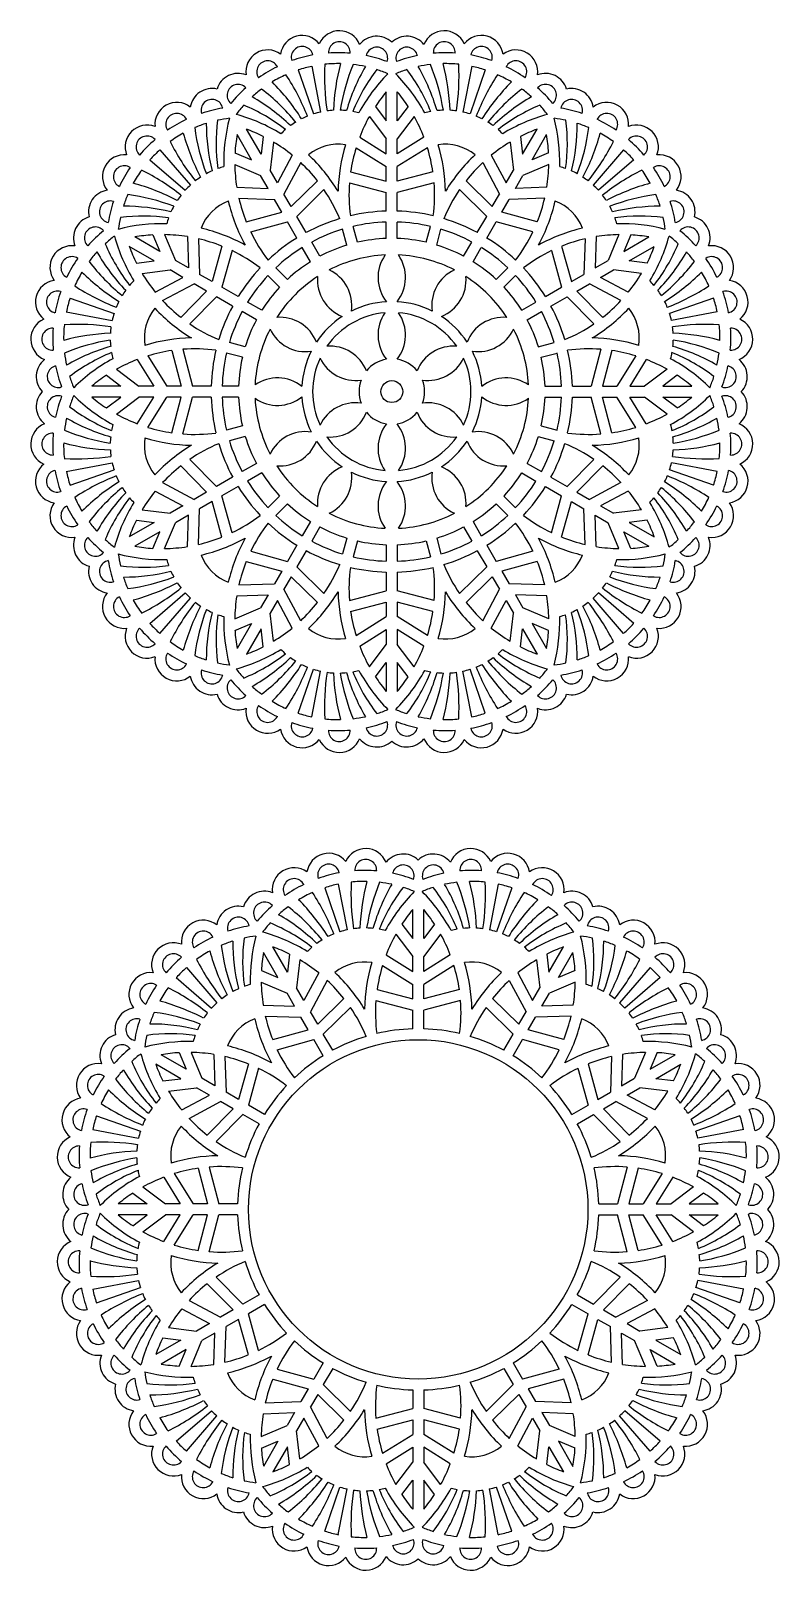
# Model space of a CAD drawing. Extents: x -6 to 131, y -69 to 212.
import ezdxf

# ---------------------------------------------------------------- set-up
doc = ezdxf.new("R2010")
doc.units = 0
doc.layers.get('0').update_dxf_attribs({"linetype": 'CONTINUOUS'})

msp = doc.modelspace()

# ---------------------------------------------------------------- linework, layer by layer
for p, q in [((45.27, 205.95), (46.87, 197.59)), ((74.46, 205.95), (72.86, 197.59)), ((42.78, 205.28), (45.57, 197.24)), ((76.95, 205.28), (74.16, 197.24)), ((58.87, 196.01), (58.87, 201.3)), ((60.87, 196.01), (60.87, 201.3)), ((56.89, 198.63), (58.87, 196.01)), ((62.84, 198.63), (60.87, 196.01)), ((35.98, 189.88), (33.33, 194.46)), ((55.77, 196.79), (58.87, 192.69)), ((63.96, 196.79), (60.87, 192.69)), ((83.75, 189.88), (86.4, 194.46)), ((34.25, 188.88), (31.6, 193.46)), ((36.38, 193.14), (35.98, 189.88)), ((38.27, 192.1), (37.64, 187)), ((54, 193), (58.87, 189.98)), ((58.87, 189.98), (58.87, 192.69)), ((65.73, 193), (60.87, 189.98)), ((60.87, 189.98), (60.87, 192.69)), ((81.46, 192.1), (82.09, 187)), ((83.35, 193.14), (83.75, 189.88)), ((85.48, 188.88), (88.13, 193.46)), ((15.68, 188.86), (22.12, 183.3)), ((17.51, 190.69), (23.07, 184.25)), ((31.22, 190.16), (34.25, 188.88)), ((41.69, 189.71), (38.99, 184.65)), ((53.33, 191.06), (58.87, 187.62)), ((66.4, 191.06), (60.87, 187.62)), ((78.04, 189.71), (80.74, 184.65)), ((88.51, 190.16), (85.48, 188.88)), ((102.22, 190.69), (96.66, 184.25)), ((104.05, 188.86), (97.61, 183.3)), ((31.18, 188), (35.91, 186)), ((37.26, 183.65), (35.91, 186)), ((38.99, 184.65), (37.64, 187)), ((43.24, 188.36), (40.17, 182.61)), ((52.35, 186.67), (58.87, 184.98)), ((58.87, 184.98), (58.87, 187.62)), ((60.87, 184.98), (60.87, 187.62)), ((67.38, 186.67), (60.87, 184.98)), ((76.49, 188.36), (79.56, 182.61)), ((80.74, 184.65), (82.09, 187)), ((82.47, 183.65), (83.82, 186)), ((88.55, 188), (83.82, 186)), ((31.54, 183.84), (37.26, 183.65)), ((46.29, 185.04), (41.5, 180.32)), ((47.48, 183.41), (42.53, 178.53)), ((52.13, 184.66), (58.87, 182.91)), ((58.87, 179.49), (58.87, 182.91)), ((67.6, 184.66), (60.87, 182.91)), ((60.87, 179.49), (60.87, 182.91)), ((72.25, 183.41), (77.2, 178.53)), ((73.44, 185.04), (78.23, 180.32)), ((88.19, 183.84), (82.47, 183.65)), ((31.93, 181.83), (38.44, 181.61)), ((39.76, 179.32), (38.44, 181.61)), ((41.5, 180.32), (40.17, 182.61)), ((78.23, 180.32), (79.56, 182.61)), ((79.97, 179.32), (81.29, 181.61)), ((87.8, 181.83), (81.29, 181.61)), ((33.28, 177.53), (39.76, 179.32)), ((34.09, 175.68), (40.8, 177.53)), ((42.51, 174.57), (40.8, 177.53)), ((44.24, 175.57), (42.53, 178.53)), ((58.87, 174.49), (58.87, 177.49)), ((60.87, 174.49), (60.87, 177.49)), ((75.49, 175.57), (77.2, 178.53)), ((77.22, 174.57), (78.93, 177.53)), ((85.64, 175.68), (78.93, 177.53)), ((86.45, 177.53), (79.97, 179.32)), ((17.49, 172.12), (12.91, 174.77)), ((16.21, 175.15), (17.49, 172.12)), ((18.37, 175.19), (20.37, 170.46)), ((22.53, 174.83), (22.72, 169.11)), ((24.54, 174.44), (24.76, 167.93)), ((51.66, 173.28), (50.88, 176.17)), ((53.59, 173.79), (52.81, 176.69)), ((66.14, 173.79), (66.92, 176.69)), ((68.07, 173.28), (68.85, 176.17)), ((95.19, 174.44), (94.97, 167.93)), ((97.2, 174.83), (97.01, 169.11)), ((101.36, 175.19), (99.36, 170.46)), ((103.52, 175.15), (102.24, 172.12)), ((102.24, 172.12), (106.82, 174.77)), ((16.49, 170.39), (11.91, 173.04)), ((28.84, 173.09), (27.05, 166.61)), ((30.69, 172.28), (28.84, 165.57)), ((45.01, 170.24), (43.51, 172.84)), ((46.74, 171.24), (45.24, 173.84)), ((72.99, 171.24), (74.49, 173.84)), ((74.72, 170.24), (76.22, 172.84)), ((89.04, 172.28), (90.89, 165.57)), ((90.89, 173.09), (92.68, 166.61)), ((103.24, 170.39), (107.82, 173.04)), ((13.23, 169.99), (16.49, 170.39)), ((22.72, 169.11), (20.37, 170.46)), ((40.79, 167), (38.66, 169.12)), ((78.94, 167), (81.07, 169.12)), ((97.01, 169.11), (99.36, 170.46)), ((106.5, 169.99), (103.24, 170.39)), ((14.27, 168.1), (19.37, 168.73)), ((16.66, 164.68), (21.72, 167.38)), ((18.01, 163.13), (23.76, 166.2)), ((21.72, 167.38), (19.37, 168.73)), ((26.05, 164.87), (23.76, 166.2)), ((27.05, 166.61), (24.76, 167.93)), ((39.37, 165.58), (37.25, 167.71)), ((80.36, 165.58), (82.48, 167.71)), ((92.68, 166.61), (94.97, 167.93)), ((93.68, 164.87), (95.97, 166.2)), ((101.72, 163.13), (95.97, 166.2)), ((98.01, 167.38), (100.36, 168.73)), ((103.07, 164.68), (98.01, 167.38)), ((105.46, 168.1), (100.36, 168.73)), ((1.09, 163.59), (9.13, 160.8)), ((21.33, 160.08), (26.05, 164.87)), ((22.96, 158.89), (27.84, 163.84)), ((30.8, 162.13), (27.84, 163.84)), ((31.8, 163.86), (28.84, 165.57)), ((87.93, 163.86), (90.89, 165.57)), ((88.93, 162.13), (91.89, 163.84)), ((96.77, 158.89), (91.89, 163.84)), ((98.4, 160.08), (93.68, 164.87)), ((118.64, 163.59), (110.6, 160.8)), ((0.42, 161.1), (8.78, 159.5)), ((35.13, 159.63), (32.53, 161.13)), ((36.13, 161.36), (33.53, 162.86)), ((83.6, 161.36), (86.2, 162.86)), ((84.6, 159.63), (87.2, 161.13)), ((119.31, 161.1), (110.95, 159.5)), ((33.1, 154.71), (30.2, 155.49)), ((86.63, 154.71), (89.53, 155.49)), ((13.37, 152.37), (16.39, 147.51)), ((15.31, 153.04), (18.75, 147.51)), ((19.7, 154.02), (21.4, 147.51)), ((21.71, 154.24), (23.46, 147.51)), ((32.58, 152.78), (29.68, 153.56)), ((87.15, 152.78), (90.05, 153.56)), ((98.02, 154.24), (96.27, 147.51)), ((100.03, 154.02), (98.34, 147.51)), ((104.42, 153.04), (100.98, 147.51)), ((106.36, 152.37), (103.34, 147.51)), ((7.74, 149.49), (10.36, 147.51)), ((9.58, 150.6), (13.68, 147.51)), ((110.15, 150.6), (106.05, 147.51)), ((111.99, 149.49), (109.37, 147.51)), ((10.36, 147.51), (5.07, 147.51)), ((16.39, 147.51), (13.68, 147.51)), ((21.4, 147.51), (18.75, 147.51)), ((26.88, 147.51), (23.46, 147.51)), ((31.88, 147.51), (28.88, 147.51)), ((87.85, 147.51), (90.85, 147.51)), ((92.85, 147.51), (96.27, 147.51)), ((98.34, 147.51), (100.98, 147.51)), ((103.34, 147.51), (106.05, 147.51)), ((109.37, 147.51), (114.66, 147.51)), ((10.36, 145.51), (5.07, 145.51)), ((7.74, 143.53), (10.36, 145.51)), ((9.58, 142.41), (13.68, 145.51)), ((13.37, 140.64), (16.39, 145.51)), ((16.39, 145.51), (13.68, 145.51)), ((15.31, 139.97), (18.75, 145.51)), ((21.4, 145.51), (18.75, 145.51)), ((19.7, 138.99), (21.4, 145.51)), ((21.71, 138.77), (23.46, 145.51)), ((26.88, 145.51), (23.46, 145.51)), ((31.88, 145.51), (28.88, 145.51)), ((87.85, 145.51), (90.85, 145.51)), ((92.85, 145.51), (96.27, 145.51)), ((98.02, 138.77), (96.27, 145.51)), ((98.34, 145.51), (100.98, 145.51)), ((100.03, 138.99), (98.34, 145.51)), ((104.42, 139.97), (100.98, 145.51)), ((103.34, 145.51), (106.05, 145.51)), ((106.36, 140.64), (103.34, 145.51)), ((110.15, 142.41), (106.05, 145.51)), ((111.99, 143.53), (109.37, 145.51)), ((109.37, 145.51), (114.66, 145.51)), ((32.58, 140.23), (29.68, 139.45)), ((33.1, 138.3), (30.2, 137.52)), ((86.63, 138.3), (89.53, 137.52)), ((87.15, 140.23), (90.05, 139.45)), ((0.42, 131.91), (8.78, 133.51)), ((1.09, 129.42), (9.13, 132.21)), ((21.33, 132.93), (26.05, 128.14)), ((22.96, 134.12), (27.84, 129.17)), ((35.13, 133.38), (32.53, 131.88)), ((84.6, 133.38), (87.2, 131.88)), ((96.77, 134.12), (91.89, 129.17)), ((98.4, 132.93), (93.68, 128.14)), ((118.64, 129.42), (110.6, 132.21)), ((119.31, 131.91), (110.95, 133.51)), ((18.01, 129.88), (23.76, 126.81)), ((30.8, 130.88), (27.84, 129.17)), ((36.13, 131.65), (33.53, 130.15)), ((83.6, 131.65), (86.2, 130.15)), ((88.93, 130.88), (91.89, 129.17)), ((101.72, 129.88), (95.97, 126.81)), ((16.66, 128.33), (21.72, 125.63)), ((26.05, 128.14), (23.76, 126.81)), ((31.8, 129.15), (28.84, 127.44)), ((30.69, 120.73), (28.84, 127.44)), ((39.37, 127.43), (37.25, 125.3)), ((80.36, 127.43), (82.48, 125.3)), ((87.93, 129.15), (90.89, 127.44)), ((89.04, 120.73), (90.89, 127.44)), ((93.68, 128.14), (95.97, 126.81)), ((103.07, 128.33), (98.01, 125.63)), ((14.27, 124.91), (19.37, 124.28)), ((21.72, 125.63), (19.37, 124.28)), ((22.72, 123.9), (20.37, 122.55)), ((22.53, 118.18), (22.72, 123.9)), ((24.54, 118.57), (24.76, 125.08)), ((27.05, 126.4), (24.76, 125.08)), ((28.84, 119.92), (27.05, 126.4)), ((40.79, 126.01), (38.66, 123.89)), ((78.94, 126.01), (81.07, 123.89)), ((90.89, 119.92), (92.68, 126.4)), ((92.68, 126.4), (94.97, 125.08)), ((95.19, 118.57), (94.97, 125.08)), ((97.2, 118.18), (97.01, 123.9)), ((97.01, 123.9), (99.36, 122.55)), ((98.01, 125.63), (100.36, 124.28)), ((105.46, 124.91), (100.36, 124.28)), ((16.49, 122.62), (11.91, 119.97)), ((13.23, 123.02), (16.49, 122.62)), ((18.37, 117.82), (20.37, 122.55)), ((45.01, 122.77), (43.51, 120.17)), ((46.74, 121.77), (45.24, 119.17)), ((72.99, 121.77), (74.49, 119.17)), ((74.72, 122.77), (76.22, 120.17)), ((101.36, 117.82), (99.36, 122.55)), ((106.5, 123.02), (103.24, 122.62)), ((103.24, 122.62), (107.82, 119.97)), ((17.49, 120.89), (12.91, 118.24)), ((16.21, 117.86), (17.49, 120.89)), ((42.51, 118.44), (40.8, 115.48)), ((51.66, 119.74), (50.88, 116.84)), ((53.59, 119.22), (52.81, 116.32)), ((58.87, 118.52), (58.87, 115.52)), ((60.87, 118.52), (60.87, 115.52)), ((66.14, 119.22), (66.92, 116.32)), ((68.07, 119.74), (68.85, 116.84)), ((77.22, 118.44), (78.93, 115.48)), ((103.52, 117.86), (102.24, 120.89)), ((102.24, 120.89), (106.82, 118.24)), ((33.28, 115.48), (39.76, 113.69)), ((34.09, 117.33), (40.8, 115.48)), ((44.24, 117.44), (42.53, 114.48)), ((75.49, 117.44), (77.2, 114.48)), ((85.64, 117.33), (78.93, 115.48)), ((86.45, 115.48), (79.97, 113.69)), ((39.76, 113.69), (38.44, 111.4)), ((41.5, 112.69), (40.17, 110.4)), ((46.29, 107.97), (41.5, 112.69)), ((47.48, 109.6), (42.53, 114.48)), ((58.87, 113.52), (58.87, 110.1)), ((60.87, 113.52), (60.87, 110.1)), ((72.25, 109.6), (77.2, 114.48)), ((73.44, 107.97), (78.23, 112.69)), ((78.23, 112.69), (79.56, 110.4)), ((79.97, 113.69), (81.29, 111.4)), ((15.68, 104.15), (22.12, 109.71)), ((31.93, 111.18), (38.44, 111.4)), ((43.24, 104.65), (40.17, 110.4)), ((52.13, 108.35), (58.87, 110.1)), ((67.6, 108.35), (60.87, 110.1)), ((76.49, 104.65), (79.56, 110.4)), ((87.8, 111.18), (81.29, 111.4)), ((104.05, 104.15), (97.61, 109.71)), ((17.51, 102.32), (23.07, 108.76)), ((31.18, 105.01), (35.91, 107.01)), ((31.54, 109.17), (37.26, 109.36)), ((37.26, 109.36), (35.91, 107.01)), ((38.99, 108.36), (37.64, 106.01)), ((41.69, 103.3), (38.99, 108.36)), ((52.35, 106.34), (58.87, 108.04)), ((58.87, 108.04), (58.87, 105.39)), ((67.38, 106.34), (60.87, 108.04)), ((60.87, 108.04), (60.87, 105.39)), ((78.04, 103.3), (80.74, 108.36)), ((80.74, 108.36), (82.09, 106.01)), ((82.47, 109.36), (83.82, 107.01)), ((88.19, 109.17), (82.47, 109.36)), ((88.55, 105.01), (83.82, 107.01)), ((102.22, 102.32), (96.66, 108.76)), ((31.22, 102.85), (34.25, 104.13)), ((34.25, 104.13), (31.6, 99.55)), ((38.27, 100.91), (37.64, 106.01)), ((53.33, 101.95), (58.87, 105.39)), ((66.4, 101.95), (60.87, 105.39)), ((81.46, 100.91), (82.09, 106.01)), ((85.48, 104.13), (88.13, 99.55)), ((88.51, 102.85), (85.48, 104.13)), ((35.98, 103.13), (33.33, 98.55)), ((36.38, 99.87), (35.98, 103.13)), ((54, 100.01), (58.87, 103.03)), ((58.87, 103.03), (58.87, 100.32)), ((65.73, 100.01), (60.87, 103.03)), ((60.87, 103.03), (60.87, 100.32)), ((83.35, 99.87), (83.75, 103.13)), ((83.75, 103.13), (86.4, 98.55)), ((55.77, 96.22), (58.87, 100.32)), ((63.96, 96.22), (60.87, 100.32)), ((42.78, 87.73), (45.57, 95.77)), ((56.89, 94.38), (58.87, 97)), ((58.87, 97), (58.87, 91.71)), ((62.84, 94.38), (60.87, 97)), ((60.87, 97), (60.87, 91.71)), ((76.95, 87.73), (74.16, 95.77)), ((45.27, 87.06), (46.87, 95.42)), ((74.46, 87.06), (72.86, 95.42)), ((50.1, 56.52), (51.7, 48.16)), ((79.29, 56.52), (77.69, 48.16)), ((47.61, 55.85), (50.4, 47.81)), ((81.78, 55.85), (78.99, 47.81)), ((63.69, 46.58), (63.69, 51.87)), ((65.69, 46.58), (65.69, 51.87)), ((61.72, 49.2), (63.69, 46.58)), ((67.67, 49.2), (65.69, 46.58)), ((40.81, 40.45), (38.16, 45.03)), ((60.6, 47.36), (63.69, 43.26)), ((68.79, 47.36), (65.69, 43.26)), ((88.58, 40.45), (91.23, 45.03)), ((39.08, 39.45), (36.43, 44.03)), ((41.21, 43.71), (40.81, 40.45)), ((43.1, 42.67), (42.47, 37.57)), ((58.83, 43.58), (63.69, 40.55)), ((63.69, 40.55), (63.69, 43.26)), ((70.56, 43.58), (65.69, 40.55)), ((65.69, 40.55), (65.69, 43.26)), ((86.29, 42.67), (86.92, 37.57)), ((88.18, 43.71), (88.58, 40.45)), ((90.31, 39.45), (92.96, 44.03)), ((20.51, 39.43), (26.95, 33.87)), ((22.34, 41.26), (27.9, 34.82)), ((36.05, 40.73), (39.08, 39.45)), ((46.52, 40.28), (43.82, 35.23)), ((58.16, 41.63), (63.69, 38.19)), ((71.23, 41.63), (65.69, 38.19)), ((82.87, 40.28), (85.57, 35.23)), ((93.34, 40.73), (90.31, 39.45)), ((107.05, 41.26), (101.49, 34.82)), ((108.88, 39.43), (102.44, 33.87)), ((36.01, 38.58), (40.74, 36.57)), ((42.09, 34.23), (40.74, 36.57)), ((43.82, 35.23), (42.47, 37.57)), ((48.07, 38.93), (45, 33.19)), ((57.18, 37.24), (63.69, 35.55)), ((63.69, 35.55), (63.69, 38.19)), ((65.69, 35.55), (65.69, 38.19)), ((72.21, 37.24), (65.69, 35.55)), ((81.32, 38.93), (84.39, 33.19)), ((85.57, 35.23), (86.92, 37.57)), ((87.3, 34.23), (88.65, 36.57)), ((93.38, 38.58), (88.65, 36.57)), ((36.37, 34.41), (42.09, 34.23)), ((51.12, 35.62), (46.33, 30.89)), ((52.31, 33.99), (47.36, 29.1)), ((56.96, 35.23), (63.69, 33.48)), ((72.43, 35.23), (65.69, 33.48)), ((77.08, 33.99), (82.03, 29.1)), ((78.27, 35.62), (83.06, 30.89)), ((93.02, 34.41), (87.3, 34.23)), ((36.76, 32.4), (43.27, 32.19)), ((44.59, 29.89), (43.27, 32.19)), ((46.33, 30.89), (45, 33.19)), ((63.69, 30.06), (63.69, 33.48)), ((65.69, 30.06), (65.69, 33.48)), ((83.06, 30.89), (84.39, 33.19)), ((84.8, 29.89), (86.12, 32.19)), ((92.63, 32.4), (86.12, 32.19)), ((38.11, 28.1), (44.59, 29.89)), ((49.07, 26.14), (47.36, 29.1)), ((80.32, 26.14), (82.03, 29.1)), ((91.28, 28.1), (84.8, 29.89)), ((22.32, 22.69), (17.74, 25.34)), ((21.04, 25.72), (22.32, 22.69)), ((23.2, 25.76), (25.2, 21.03)), ((27.36, 25.4), (27.55, 19.68)), ((38.92, 26.25), (45.63, 28.1)), ((47.34, 25.14), (45.63, 28.1)), ((82.05, 25.14), (83.76, 28.1)), ((90.47, 26.25), (83.76, 28.1)), ((102.03, 25.4), (101.84, 19.68)), ((106.19, 25.76), (104.19, 21.03)), ((108.35, 25.72), (107.07, 22.69)), ((107.07, 22.69), (111.65, 25.34)), ((21.32, 20.96), (16.74, 23.61)), ((29.37, 25.01), (29.59, 18.5)), ((33.67, 23.66), (31.88, 17.18)), ((35.52, 22.85), (33.67, 16.14)), ((93.87, 22.85), (95.72, 16.14)), ((95.72, 23.66), (97.51, 17.18)), ((100.02, 25.01), (99.8, 18.5)), ((108.07, 20.96), (112.65, 23.61)), ((18.06, 20.56), (21.32, 20.96)), ((27.55, 19.68), (25.2, 21.03)), ((101.84, 19.68), (104.19, 21.03)), ((111.33, 20.56), (108.07, 20.96)), ((19.1, 18.67), (24.2, 19.3)), ((21.49, 15.25), (26.55, 17.95)), ((26.55, 17.95), (24.2, 19.3)), ((31.88, 17.18), (29.59, 18.5)), ((97.51, 17.18), (99.8, 18.5)), ((102.84, 17.95), (105.19, 19.3)), ((107.9, 15.25), (102.84, 17.95)), ((110.29, 18.67), (105.19, 19.3)), ((5.92, 14.16), (13.96, 11.37)), ((22.84, 13.7), (28.59, 16.77)), ((26.16, 10.65), (30.88, 15.45)), ((27.79, 9.46), (32.67, 14.41)), ((30.88, 15.45), (28.59, 16.77)), ((35.63, 12.7), (32.67, 14.41)), ((36.63, 14.44), (33.67, 16.14)), ((92.76, 14.44), (95.72, 16.14)), ((93.76, 12.7), (96.72, 14.41)), ((101.6, 9.46), (96.72, 14.41)), ((98.51, 15.45), (100.8, 16.77)), ((103.23, 10.65), (98.51, 15.45)), ((106.55, 13.7), (100.8, 16.77)), ((123.47, 14.16), (115.43, 11.37)), ((5.25, 11.67), (13.61, 10.07)), ((124.14, 11.67), (115.78, 10.07)), ((18.2, 2.94), (21.22, -1.92)), ((20.14, 3.61), (23.58, -1.92)), ((24.53, 4.59), (26.22, -1.92)), ((26.54, 4.81), (28.29, -1.92)), ((102.85, 4.81), (101.1, -1.92)), ((104.86, 4.59), (103.16, -1.92)), ((109.25, 3.61), (105.81, -1.92)), ((111.19, 2.94), (108.17, -1.92)), ((12.57, 0.06), (15.19, -1.92)), ((14.41, 1.17), (18.51, -1.92)), ((114.98, 1.17), (110.88, -1.92)), ((116.82, 0.06), (114.2, -1.92)), ((15.19, -1.92), (9.9, -1.92)), ((21.22, -1.92), (18.51, -1.92)), ((26.22, -1.92), (23.58, -1.92)), ((31.71, -1.92), (28.29, -1.92)), ((97.68, -1.92), (101.1, -1.92)), ((103.16, -1.92), (105.81, -1.92)), ((108.17, -1.92), (110.88, -1.92)), ((114.2, -1.92), (119.49, -1.92)), ((15.19, -3.92), (9.9, -3.92)), ((12.57, -5.9), (15.19, -3.92)), ((14.41, -7.02), (18.51, -3.92)), ((18.2, -8.79), (21.22, -3.92)), ((21.22, -3.92), (18.51, -3.92)), ((20.14, -9.45), (23.58, -3.92)), ((26.22, -3.92), (23.58, -3.92)), ((24.53, -10.44), (26.22, -3.92)), ((26.54, -10.66), (28.29, -3.92)), ((31.71, -3.92), (28.29, -3.92)), ((97.68, -3.92), (101.1, -3.92)), ((102.85, -10.66), (101.1, -3.92)), ((104.86, -10.44), (103.16, -3.92)), ((103.16, -3.92), (105.81, -3.92)), ((109.25, -9.45), (105.81, -3.92)), ((111.19, -8.79), (108.17, -3.92)), ((108.17, -3.92), (110.88, -3.92)), ((114.98, -7.02), (110.88, -3.92)), ((114.2, -3.92), (119.49, -3.92)), ((116.82, -5.9), (114.2, -3.92)), ((5.25, -17.52), (13.61, -15.91)), ((26.16, -16.5), (30.88, -21.29)), ((27.79, -15.3), (32.67, -20.26)), ((101.6, -15.3), (96.72, -20.26)), ((103.23, -16.5), (98.51, -21.29)), ((124.14, -17.52), (115.78, -15.91)), ((5.92, -20.01), (13.96, -17.21)), ((22.84, -19.55), (28.59, -22.62)), ((35.63, -18.55), (32.67, -20.26)), ((93.76, -18.55), (96.72, -20.26)), ((106.55, -19.55), (100.8, -22.62)), ((123.47, -20.01), (115.43, -17.21)), ((21.49, -21.09), (26.55, -23.79)), ((30.88, -21.29), (28.59, -22.62)), ((36.63, -20.28), (33.67, -21.99)), ((35.52, -28.7), (33.67, -21.99)), ((92.76, -20.28), (95.72, -21.99)), ((93.87, -28.7), (95.72, -21.99)), ((98.51, -21.29), (100.8, -22.62)), ((107.9, -21.09), (102.84, -23.79)), ((19.1, -24.52), (24.2, -25.15)), ((26.55, -23.79), (24.2, -25.15)), ((29.37, -30.86), (29.59, -24.35)), ((31.88, -23.02), (29.59, -24.35)), ((33.67, -29.51), (31.88, -23.02)), ((95.72, -29.51), (97.51, -23.02)), ((97.51, -23.02), (99.8, -24.35)), ((100.02, -30.86), (99.8, -24.35)), ((102.84, -23.79), (105.19, -25.15)), ((110.29, -24.52), (105.19, -25.15)), ((21.32, -26.81), (16.74, -29.46)), ((18.06, -26.41), (21.32, -26.81)), ((23.2, -31.61), (25.2, -26.88)), ((27.55, -25.53), (25.2, -26.88)), ((27.36, -31.25), (27.55, -25.53)), ((102.03, -31.25), (101.84, -25.53)), ((101.84, -25.53), (104.19, -26.88)), ((106.19, -31.61), (104.19, -26.88)), ((111.33, -26.41), (108.07, -26.81)), ((108.07, -26.81), (112.65, -29.46)), ((22.32, -28.54), (17.74, -31.19)), ((21.04, -31.57), (22.32, -28.54)), ((107.07, -28.54), (111.65, -31.19)), ((108.35, -31.57), (107.07, -28.54)), ((38.92, -32.1), (45.63, -33.95)), ((47.34, -30.99), (45.63, -33.95)), ((49.07, -31.99), (47.36, -34.95)), ((80.32, -31.99), (82.03, -34.95)), ((82.05, -30.99), (83.76, -33.95)), ((90.47, -32.1), (83.76, -33.95)), ((38.11, -33.95), (44.59, -35.74)), ((44.59, -35.74), (43.27, -38.03)), ((52.31, -39.83), (47.36, -34.95)), ((63.69, -35.91), (63.69, -39.33)), ((65.69, -35.91), (65.69, -39.33)), ((77.08, -39.83), (82.03, -34.95)), ((91.28, -33.95), (84.8, -35.74)), ((84.8, -35.74), (86.12, -38.03)), ((36.76, -38.25), (43.27, -38.03)), ((46.33, -36.74), (45, -39.03)), ((48.07, -44.78), (45, -39.03)), ((51.12, -41.46), (46.33, -36.74)), ((56.96, -41.08), (63.69, -39.33)), ((72.43, -41.08), (65.69, -39.33)), ((78.27, -41.46), (83.06, -36.74)), ((81.32, -44.78), (84.39, -39.03)), ((83.06, -36.74), (84.39, -39.03)), ((92.63, -38.25), (86.12, -38.03)), ((20.51, -45.28), (26.95, -39.71)), ((22.34, -47.1), (27.9, -40.67)), ((36.37, -40.26), (42.09, -40.07)), ((42.09, -40.07), (40.74, -42.42)), ((43.82, -41.07), (42.47, -43.42)), ((46.52, -46.12), (43.82, -41.07)), ((57.18, -43.09), (63.69, -41.39)), ((63.69, -41.39), (63.69, -44.04)), ((72.21, -43.09), (65.69, -41.39)), ((65.69, -41.39), (65.69, -44.04)), ((82.87, -46.12), (85.57, -41.07)), ((85.57, -41.07), (86.92, -43.42)), ((87.3, -40.07), (88.65, -42.42)), ((93.02, -40.26), (87.3, -40.07)), ((107.05, -47.1), (101.49, -40.67)), ((108.88, -45.28), (102.44, -39.71)), ((36.01, -44.42), (40.74, -42.42)), ((43.1, -48.52), (42.47, -43.42)), ((58.16, -47.48), (63.69, -44.04)), ((71.23, -47.48), (65.69, -44.04)), ((86.29, -48.52), (86.92, -43.42)), ((93.38, -44.42), (88.65, -42.42)), ((36.05, -46.57), (39.08, -45.29)), ((39.08, -45.29), (36.43, -49.88)), ((40.81, -46.29), (38.16, -50.88)), ((41.21, -49.55), (40.81, -46.29)), ((58.83, -49.42), (63.69, -46.4)), ((63.69, -46.4), (63.69, -49.11)), ((70.56, -49.42), (65.69, -46.4)), ((65.69, -46.4), (65.69, -49.11)), ((88.18, -49.55), (88.58, -46.29)), ((88.58, -46.29), (91.23, -50.88)), ((93.34, -46.57), (90.31, -45.29)), ((90.31, -45.29), (92.96, -49.88)), ((60.6, -53.21), (63.69, -49.11)), ((68.79, -53.21), (65.69, -49.11)), ((61.72, -55.05), (63.69, -52.43)), ((63.69, -52.43), (63.69, -57.72)), ((65.69, -52.43), (65.69, -57.72)), ((67.67, -55.05), (65.69, -52.43)), ((47.61, -61.7), (50.4, -53.66)), ((50.1, -62.36), (51.7, -54.01)), ((79.29, -62.36), (77.69, -54.01)), ((81.78, -61.7), (78.99, -53.66))]:
    msp.add_line(p, q)
for centre, radius in [((59.87, 146.51), 2), ((64.69, -2.92), 31)]:
    msp.add_circle(centre, radius)
for centre, radius, start, end in [((43.5, 207.58), 4, 38.5948, 171.4052), ((50.28, 208.44), 4, 21.8923, 155.9039), ((57.12, 207.44), 4, 46.6054, 141.4228), ((62.61, 207.44), 4, 38.5772, 133.3946), ((69.45, 208.44), 4, 24.0961, 158.1077), ((76.23, 207.58), 4, 8.5948, 141.4052), ((37.2, 204.94), 4, 54.0961, 188.1077), ((43.5, 207.58), 2, 12.7375, 197.2625), ((50.28, 208.44), 2, 357.2363, 181.7612), ((50.06, 183.11), 25.33, 84.9738, 94.0237), ((57.12, 207.44), 2, 341.5538, 166.0788), ((62.61, 207.44), 2, 13.9212, 198.4462), ((69.45, 208.44), 2, 358.2388, 182.7637), ((69.67, 183.11), 25.33, 85.9763, 95.0262), ((76.23, 207.58), 2, 342.7375, 167.2625), ((82.53, 204.94), 4, 351.8923, 125.9039), ((37.2, 204.94), 2, 28.2388, 212.7637), ((50.06, 183.11), 25.33, 115.9763, 125.0262), ((50.06, 183.11), 25.33, 100.4751, 109.5249), ((50.06, 183.11), 23.33, 101.832, 108.168), ((89.74, 204.01), 42.16, 176.8609, 188.4736), ((50.06, 183.11), 23.33, 88.9277, 95.9487), ((88.84, 196.31), 39.66, 165.2064, 177.6883), ((87.52, 191.91), 37.56, 157.5086, 170.7773), ((85.68, 188.05), 35.46, 149.7728, 163.9526), ((83.73, 185.08), 33.46, 142.7152, 157.8619), ((50.06, 183.11), 23.33, 77.6739, 83.2184), ((50.06, 183.11), 25.33, 69.2914, 78.3412), ((50.06, 183.11), 23.33, 67.0494, 72.4136), ((69.67, 183.11), 23.33, 107.5864, 112.9506), ((69.67, 183.11), 25.33, 101.6588, 110.7086), ((36, 185.08), 33.46, 22.1381, 37.2848), ((69.67, 183.11), 23.33, 96.7816, 102.3261), ((34.05, 188.05), 35.46, 16.0474, 30.2272), ((32.21, 191.91), 37.56, 9.2227, 22.4914), ((30.89, 196.31), 39.66, 2.3117, 14.7936), ((69.67, 183.11), 23.33, 84.0513, 91.0723), ((29.99, 204.01), 42.16, 351.5264, 3.1391), ((69.67, 183.11), 25.33, 70.4751, 79.5249), ((69.67, 183.11), 23.33, 71.832, 78.168), ((82.53, 204.94), 2, 327.2363, 151.7612), ((69.67, 183.11), 25.33, 54.9738, 64.0237), ((31.78, 200.65), 4, 68.5772, 163.3946), ((31.78, 200.65), 2, 43.9212, 228.4462), ((50.06, 183.11), 23.33, 114.0513, 121.0723), ((9.87, 175.15), 39.66, 32.3117, 44.7936), ((5.24, 181.37), 42.16, 21.5264, 33.1391), ((81.51, 182.46), 31.46, 135.2872, 151.5627), ((38.22, 182.46), 31.46, 28.4373, 44.7128), ((114.49, 181.37), 42.16, 146.8609, 158.4736), ((109.86, 175.15), 39.66, 135.2064, 147.6883), ((69.67, 183.11), 23.33, 58.9277, 65.9487), ((87.95, 200.65), 4, 16.6054, 111.4228), ((87.95, 200.65), 2, 311.5538, 136.0788), ((27.02, 197.9), 4, 76.6054, 171.4228), ((27.02, 197.9), 2, 11.5538, 196.0788), ((50.06, 183.11), 25.33, 131.6588, 140.7086), ((50.06, 183.11), 23.33, 126.7816, 132.3261), ((16.74, 169.58), 35.46, 46.0474, 60.2272), ((13.21, 172), 37.56, 39.2227, 52.4914), ((81.51, 182.46), 29.46, 140.2373, 146.7093), ((38.22, 182.46), 29.46, 33.2907, 39.7627), ((106.52, 172), 37.56, 127.5086, 140.7773), ((102.99, 169.58), 35.46, 119.7728, 133.9526), ((69.67, 183.11), 23.33, 47.6739, 53.2184), ((69.67, 183.11), 25.33, 39.2914, 48.3412), ((92.71, 197.9), 2, 343.9212, 168.4462), ((92.71, 197.9), 4, 8.5772, 103.3946), ((20.6, 195.35), 4, 51.8923, 185.9039), ((20.6, 195.35), 2, 27.2363, 211.7612), ((33.07, 173.3), 25.33, 99.2914, 108.3412), ((50.06, 183.11), 23.33, 137.5864, 142.9506), ((23.14, 166.82), 31.46, 58.4373, 74.7128), ((19.91, 167.98), 33.46, 52.1381, 67.2848), ((50.06, 183.11), 14.82, 102.3982, 107.6018), ((50.06, 183.11), 14.82, 93.2714, 97.8368), ((50.06, 183.11), 14.82, 84.0341, 88.5179), ((50.06, 183.11), 14.82, 75.1871, 79.5938), ((69.67, 183.11), 14.82, 100.4062, 104.8129), ((69.67, 183.11), 14.82, 91.4821, 95.9659), ((69.67, 183.11), 14.82, 82.1632, 86.7286), ((69.67, 183.11), 14.82, 72.3982, 77.6018), ((99.82, 167.98), 33.46, 112.7152, 127.8619), ((96.59, 166.82), 31.46, 105.2872, 121.5627), ((69.67, 183.11), 23.33, 37.0494, 42.4136), ((86.66, 173.3), 25.33, 71.6588, 80.7086), ((99.13, 195.35), 4, 354.0961, 128.1077), ((99.13, 195.35), 2, 328.2388, 152.7637), ((15.16, 191.21), 4, 68.5948, 201.4052), ((33.07, 173.3), 25.33, 114.9738, 124.0237), ((33.07, 173.3), 23.33, 107.6739, 113.2184), ((61.11, 199.65), 37.56, 187.5086, 200.7773), ((61.45, 195.39), 35.46, 179.7728, 193.9526), ((61.25, 191.84), 33.46, 172.7152, 187.8619), ((33.07, 173.3), 23.33, 97.0494, 102.4136), ((60.64, 188.47), 31.46, 165.2872, 181.5627), ((23.14, 166.82), 29.46, 63.2907, 69.7627), ((50.06, 183.11), 14.82, 130.4062, 134.8129), ((50.06, 183.11), 14.82, 121.4821, 125.9659), ((50.06, 183.11), 14.82, 112.1632, 116.7286), ((81.51, 182.46), 29.46, 150.8975, 159.0272), ((38.22, 182.46), 29.46, 20.9728, 29.1025), ((69.67, 183.11), 14.82, 63.2714, 67.8368), ((69.67, 183.11), 14.82, 54.0341, 58.5179), ((69.67, 183.11), 14.82, 45.1871, 49.5938), ((96.59, 166.82), 29.46, 110.2373, 116.7093), ((59.09, 188.47), 31.46, 358.4373, 14.7128), ((86.66, 173.3), 23.33, 77.5864, 82.9506), ((58.48, 191.84), 33.46, 352.1381, 7.2848), ((58.28, 195.39), 35.46, 346.0474, 0.2272), ((58.62, 199.65), 37.56, 339.2227, 352.4914), ((86.66, 173.3), 23.33, 66.7816, 72.3261), ((86.66, 173.3), 25.33, 55.9763, 65.0262), ((104.57, 191.21), 4, 338.5948, 111.4052), ((15.16, 191.21), 2, 42.7375, 227.2625), ((33.07, 173.3), 25.33, 130.4751, 139.5249), ((33.07, 173.3), 23.33, 118.9277, 125.9487), ((56.99, 211.24), 42.16, 206.8609, 218.4736), ((60.06, 204.13), 39.66, 195.2064, 207.6883), ((60.64, 188.47), 29.46, 170.2373, 176.7093), ((23.14, 166.82), 29.46, 50.9728, 59.1025), ((50.06, 183.11), 8.6, 80.9549, 129.0451), ((81.51, 182.46), 31.46, 163.0981, 178.8116), ((69.67, 183.11), 8.6, 50.9549, 99.0451), ((38.22, 182.46), 31.46, 1.1884, 16.9019), ((96.59, 166.82), 29.46, 120.8975, 129.0272), ((59.09, 188.47), 29.46, 3.2907, 9.7627), ((59.67, 204.13), 39.66, 332.3117, 344.7936), ((62.74, 211.24), 42.16, 321.5264, 333.1391), ((86.66, 173.3), 23.33, 54.0513, 61.0723), ((104.57, 191.21), 2, 312.7375, 137.2625), ((86.66, 173.3), 25.33, 40.4751, 49.5249), ((11.02, 185.78), 4, 84.0961, 218.1077), ((33.07, 173.3), 23.33, 131.832, 138.168), ((23.14, 166.82), 31.46, 31.1884, 46.9019), ((81.51, 182.46), 29.46, 163.0181, 171.7823), ((38.22, 182.46), 29.46, 8.2177, 16.9819), ((96.59, 166.82), 31.46, 133.0981, 148.8116), ((86.66, 173.3), 23.33, 41.832, 48.168), ((108.71, 185.78), 4, 321.8923, 95.9039), ((11.02, 185.78), 2, 58.2388, 242.7637), ((33.07, 173.3), 25.33, 145.9763, 155.0262), ((33.07, 173.3), 23.33, 144.0513, 151.0723), ((-4.87, 149.38), 42.16, 51.5264, 63.1391), ((33.07, 173.3), 14.82, 123.2714, 127.8368), ((33.07, 173.3), 14.82, 114.0341, 118.5179), ((33.07, 173.3), 14.82, 105.1871, 109.5938), ((60.64, 188.47), 29.46, 180.8975, 189.0272), ((23.14, 166.82), 29.46, 38.2177, 46.9819), ((96.59, 166.82), 29.46, 133.0181, 141.7823), ((59.09, 188.47), 29.46, 350.9728, 359.1025), ((86.66, 173.3), 14.82, 70.4062, 74.8129), ((86.66, 173.3), 14.82, 61.4821, 65.9659), ((86.66, 173.3), 14.82, 52.1632, 56.7286), ((124.6, 149.38), 42.16, 116.8609, 128.4736), ((86.66, 173.3), 23.33, 28.9277, 35.9487), ((108.71, 185.78), 2, 297.2363, 121.7612), ((86.66, 173.3), 25.33, 24.9738, 34.0237), ((8.47, 179.35), 4, 98.5772, 193.3946), ((2.24, 146.31), 39.66, 62.3117, 74.7936), ((33.07, 173.3), 14.82, 132.3982, 137.6018), ((23.14, 166.82), 29.46, 22.5286, 34.2863), ((81.51, 182.46), 29.46, 175.7137, 187.4714), ((38.22, 182.46), 29.46, 352.5286, 4.2863), ((96.59, 166.82), 29.46, 145.7137, 157.4714), ((86.66, 173.3), 14.82, 42.3982, 47.6018), ((117.49, 146.31), 39.66, 105.2064, 117.6883), ((111.26, 179.35), 4, 346.6054, 81.4228), ((8.47, 179.35), 2, 73.9212, 258.4462), ((33.07, 173.3), 25.33, 161.6588, 170.7086), ((33.07, 173.3), 23.33, 156.7816, 162.3261), ((10.98, 144.92), 35.46, 76.0474, 90.2272), ((6.72, 145.26), 37.56, 69.2227, 82.4914), ((33.07, 173.3), 14.82, 151.4821, 155.9659), ((33.07, 173.3), 14.82, 142.1632, 146.7286), ((33.07, 173.3), 8.6, 110.9549, 159.0451), ((60.64, 188.47), 31.46, 193.0981, 208.8116), ((60.64, 188.47), 29.46, 193.0181, 201.7823), ((59.09, 188.47), 29.46, 338.2177, 346.9819), ((59.09, 188.47), 31.46, 331.1884, 346.9019), ((86.66, 173.3), 8.6, 20.9549, 69.0451), ((86.66, 173.3), 14.82, 33.2714, 37.8368), ((113.01, 145.26), 37.56, 97.5086, 110.7773), ((86.66, 173.3), 14.82, 24.0341, 28.5179), ((108.75, 144.92), 35.46, 89.7728, 103.9526), ((86.66, 173.3), 23.33, 17.6739, 23.2184), ((111.26, 179.35), 2, 281.5538, 106.0788), ((86.66, 173.3), 25.33, 9.2914, 18.3412), ((5.72, 174.59), 4, 106.6054, 201.4228), ((33.07, 173.3), 23.33, 167.5864, 172.9506), ((14.53, 145.12), 33.46, 82.1381, 97.2848), ((33.07, 173.3), 14.82, 160.4062, 164.8129), ((59.87, 146.51), 33, 106.7477, 118.2635), ((59.87, 146.51), 33, 91.7365, 103.2523), ((59.87, 146.51), 31, 91.8486, 103.1514), ((59.87, 146.51), 33, 76.7477, 88.2635), ((59.87, 146.51), 31, 76.8486, 88.1514), ((59.87, 146.51), 33, 61.7365, 73.2523), ((105.2, 145.12), 33.46, 82.7152, 97.8619), ((86.66, 173.3), 14.82, 15.1871, 19.5938), ((86.66, 173.3), 23.33, 7.0494, 12.4136), ((114.01, 174.59), 4, 338.5772, 73.3946), ((5.72, 174.59), 2, 41.5538, 226.0788), ((23.26, 156.31), 25.33, 129.2914, 138.3412), ((23.26, 156.31), 23.33, 127.0494, 132.4136), ((39.55, 183.23), 31.46, 195.2872, 211.5627), ((17.9, 145.73), 31.46, 88.4373, 104.7128), ((17.9, 145.73), 29.46, 93.2907, 99.7627), ((17.9, 145.73), 29.46, 80.9728, 89.1025), ((17.9, 145.73), 29.46, 68.2177, 76.9819), ((17.9, 145.73), 31.46, 61.1884, 76.9019), ((60.64, 188.47), 29.46, 205.7137, 217.4714), ((59.87, 146.51), 33, 121.7365, 133.2523), ((59.87, 146.51), 31, 106.8486, 118.1514), ((59.87, 146.51), 28, 92.0467, 102.9533), ((59.87, 146.51), 28, 77.0467, 87.9533), ((59.87, 146.51), 31, 61.8486, 73.1514), ((59.87, 146.51), 33, 46.7477, 58.2635), ((59.09, 188.47), 29.46, 322.5286, 334.2863), ((101.83, 145.73), 31.46, 103.0981, 118.8116), ((101.83, 145.73), 29.46, 103.0181, 111.7823), ((101.83, 145.73), 29.46, 90.8975, 99.0272), ((101.83, 145.73), 31.46, 75.2872, 91.5627), ((101.83, 145.73), 29.46, 80.2373, 86.7093), ((80.18, 183.23), 31.46, 328.4373, 344.7128), ((96.47, 156.31), 23.33, 47.5864, 52.9506), ((114.01, 174.59), 2, 313.9212, 138.4462), ((96.47, 156.31), 25.33, 41.6588, 50.7086), ((1.43, 169.17), 4, 81.8923, 215.9039), ((23.26, 156.31), 23.33, 137.6739, 143.2184), ((36.79, 189.63), 35.46, 209.7728, 223.9526), ((38.39, 186.46), 33.46, 202.7152, 217.8619), ((39.55, 183.23), 29.46, 200.2373, 206.7093), ((17.9, 145.73), 29.46, 52.5286, 64.2863), ((59.87, 146.51), 31, 121.8486, 133.1514), ((59.87, 146.51), 28, 107.0467, 117.9533), ((59.87, 146.51), 28, 62.0467, 72.9533), ((59.87, 146.51), 31, 46.8486, 58.1514), ((101.83, 145.73), 29.46, 115.7137, 127.4714), ((80.18, 183.23), 29.46, 333.2907, 339.7627), ((81.34, 186.46), 33.46, 322.1381, 337.2848), ((82.94, 189.63), 35.46, 316.0474, 330.2272), ((96.47, 156.31), 23.33, 36.7816, 42.3261), ((118.3, 169.17), 4, 324.0961, 98.1077), ((1.43, 169.17), 2, 57.2363, 241.7612), ((23.26, 156.31), 25.33, 144.9738, 154.0237), ((34.37, 193.16), 37.56, 217.5086, 230.7773), ((59.87, 146.51), 33, 136.7477, 148.2635), ((59.87, 146.51), 28, 122.0467, 132.9533), ((59.87, 146.51), 25, 92.8036, 117.1964), ((64.49, 167.38), 7.14, 144.9939, 218.4821), ((55.24, 167.38), 7.14, 321.5179, 35.0061), ((59.87, 146.51), 25, 62.8036, 87.1964), ((59.87, 146.51), 28, 47.0467, 57.9533), ((59.87, 146.51), 33, 31.7365, 43.2523), ((85.36, 193.16), 37.56, 309.2227, 322.4914), ((118.3, 169.17), 2, 298.2388, 122.7637), ((96.47, 156.31), 25.33, 25.9763, 35.0262), ((-1.21, 162.87), 4, 98.5948, 231.4052), ((23.26, 156.31), 23.33, 148.9277, 155.9487), ((31.22, 196.5), 39.66, 225.2064, 237.6883), ((23.26, 156.31), 14.82, 135.1871, 139.5938), ((39.55, 183.23), 29.46, 210.8975, 219.0272), ((59.87, 146.51), 31, 136.8486, 148.1514), ((59.87, 146.51), 25, 122.8036, 147.1964), ((53.43, 166.9), 7.14, 174.9939, 248.4821), ((45.42, 162.27), 7.14, 351.5179, 65.0061), ((74.31, 162.27), 7.14, 114.9939, 188.4821), ((66.3, 166.9), 7.14, 291.5179, 5.0061), ((59.87, 146.51), 25, 32.8036, 57.1964), ((59.87, 146.51), 31, 31.8486, 43.1514), ((80.18, 183.23), 29.46, 320.9728, 329.1025), ((96.47, 156.31), 14.82, 40.4062, 44.8129), ((88.51, 196.5), 39.66, 302.3117, 314.7936), ((96.47, 156.31), 23.33, 24.0513, 31.0723), ((120.94, 162.87), 4, 308.5948, 81.4052), ((-1.21, 162.87), 2, 72.7375, 257.2625), ((23.26, 156.31), 25.33, 160.4751, 169.5249), ((23.26, 156.31), 23.33, 161.832, 168.168), ((25, 201.13), 42.16, 236.8609, 248.4736), ((23.26, 156.31), 14.82, 144.0341, 148.5179), ((59.87, 146.51), 28, 137.0467, 147.9533), ((59.87, 146.51), 28, 32.0467, 42.9533), ((96.47, 156.31), 14.82, 31.4821, 35.9659), ((94.73, 201.13), 42.16, 291.5264, 303.1391), ((96.47, 156.31), 23.33, 11.832, 18.168), ((120.94, 162.87), 2, 282.7375, 107.2625), ((96.47, 156.31), 25.33, 10.4751, 19.5249), ((23.26, 156.31), 14.82, 162.3982, 167.6018), ((23.26, 156.31), 14.82, 153.2714, 157.8368), ((23.26, 156.31), 8.6, 140.9549, 189.0451), ((39.55, 183.23), 31.46, 223.0981, 238.8116), ((39.55, 183.23), 29.46, 223.0181, 231.7823), ((59.87, 146.51), 33, 151.7365, 163.2523), ((59.87, 146.51), 31, 151.8486, 163.1514), ((59.87, 146.51), 14.46, 94.914, 145.086), ((59.87, 146.51), 16.46, 93.3562, 116.6438), ((64.49, 156.85), 7.14, 145.2215, 218.4821), ((59.87, 146.51), 16.46, 63.3562, 86.6438), ((55.24, 156.85), 7.14, 321.5179, 34.7785), ((59.87, 146.51), 14.46, 34.914, 85.086), ((59.87, 146.51), 31, 16.8486, 28.1514), ((59.87, 146.51), 33, 16.7477, 28.2635), ((80.18, 183.23), 31.46, 301.1884, 316.9019), ((80.18, 183.23), 29.46, 308.2177, 316.9819), ((96.47, 156.31), 8.6, 350.9549, 39.0451), ((96.47, 156.31), 14.82, 22.1632, 26.7286), ((96.47, 156.31), 14.82, 12.3982, 17.6018), ((-2.07, 156.09), 4, 114.0961, 248.1077), ((-2.07, 156.09), 2, 88.2388, 272.7637), ((23.26, 156.31), 25.33, 175.9763, 185.0262), ((23.26, 156.31), 23.33, 174.0513, 181.0723), ((2.36, 116.63), 42.16, 81.5264, 93.1391), ((23.26, 156.31), 14.82, 172.1632, 176.7286), ((39.55, 183.23), 29.46, 235.7137, 247.4714), ((59.87, 146.51), 28, 152.0467, 162.9533), ((59.87, 146.51), 25, 152.8036, 177.1964), ((44.1, 160.95), 7.14, 204.9939, 278.4821), ((39.47, 152.94), 7.14, 21.5179, 95.0061), ((59.87, 146.51), 16.46, 123.3562, 146.6438), ((59.87, 146.51), 16.46, 33.3562, 56.6438), ((80.26, 152.94), 7.14, 84.9939, 158.4821), ((75.63, 160.95), 7.14, 261.5179, 335.0061), ((59.87, 146.51), 25, 2.8036, 27.1964), ((59.87, 146.51), 28, 17.0467, 27.9533), ((80.18, 183.23), 29.46, 292.5286, 304.2863), ((117.37, 116.63), 42.16, 86.8609, 98.4736), ((96.47, 156.31), 14.82, 3.2714, 7.8368), ((96.47, 156.31), 23.33, 358.9277, 5.9487), ((121.8, 156.09), 2, 267.2363, 91.7612), ((96.47, 156.31), 25.33, 354.9738, 4.0237), ((121.8, 156.09), 4, 291.8923, 65.9039), ((10.06, 117.53), 39.66, 92.3117, 104.7936), ((14.46, 118.85), 37.56, 99.2227, 112.4914), ((18.32, 120.69), 35.46, 106.0474, 120.2272), ((23.26, 156.31), 14.82, 181.4821, 185.9659), ((23.91, 124.86), 31.46, 91.1884, 106.9019), ((48.6, 147.67), 7.14, 21.5179, 94.7785), ((71.13, 147.67), 7.14, 85.2215, 158.4821), ((95.82, 124.86), 31.46, 73.0981, 88.8116), ((96.47, 156.31), 14.82, 354.0341, 358.5179), ((101.41, 120.69), 35.46, 59.7728, 73.9526), ((109.67, 117.53), 39.66, 75.2064, 87.6883), ((105.27, 118.85), 37.56, 67.5086, 80.7773), ((-1.07, 149.25), 4, 128.5772, 223.3946), ((23.26, 156.31), 23.33, 186.7816, 192.3261), ((21.29, 122.64), 33.46, 112.1381, 127.2848), ((23.91, 124.86), 31.46, 118.4373, 134.7128), ((23.26, 156.31), 14.82, 190.4062, 194.8129), ((23.91, 124.86), 29.46, 110.9728, 119.1025), ((23.91, 124.86), 29.46, 98.2177, 106.9819), ((23.91, 124.86), 29.46, 82.5286, 94.2863), ((59.87, 146.51), 33, 166.7477, 178.2635), ((59.87, 146.51), 31, 166.8486, 178.1514), ((59.87, 146.51), 28, 167.0467, 177.9533), ((59.87, 146.51), 16.46, 153.3562, 176.6438), ((59.87, 146.51), 14.46, 154.914, 205.086), ((53.22, 155.68), 7.14, 205.2215, 278.4821), ((59.87, 146.51), 5.98, 99.2777, 140.7223), ((59.87, 146.51), 5.98, 39.2777, 80.7223), ((66.51, 155.68), 7.14, 261.5179, 334.7785), ((59.87, 146.51), 14.46, 334.914, 25.086), ((59.87, 146.51), 16.46, 3.3562, 26.6438), ((59.87, 146.51), 28, 2.0467, 12.9533), ((59.87, 146.51), 31, 1.8486, 13.1514), ((95.82, 124.86), 29.46, 85.7137, 97.4714), ((59.87, 146.51), 33, 1.7365, 13.2523), ((95.82, 124.86), 29.46, 73.0181, 81.7823), ((95.82, 124.86), 29.46, 60.8975, 69.0272), ((96.47, 156.31), 14.82, 345.1871, 349.5938), ((95.82, 124.86), 31.46, 45.2872, 61.5627), ((98.44, 122.64), 33.46, 52.7152, 67.8619), ((96.47, 156.31), 23.33, 347.6739, 353.2184), ((120.8, 149.25), 4, 316.6054, 51.4228), ((-1.07, 149.25), 2, 103.9212, 288.4462), ((23.26, 156.31), 25.33, 191.6588, 200.7086), ((23.26, 156.31), 23.33, 197.5864, 202.9506), ((23.91, 124.86), 29.46, 123.2907, 129.7627), ((95.82, 124.86), 29.46, 50.2373, 56.7093), ((96.47, 156.31), 23.33, 337.0494, 342.4136), ((120.8, 149.25), 2, 251.5538, 76.0788), ((96.47, 156.31), 25.33, 339.2914, 348.3412), ((-1.07, 143.76), 4, 136.6054, 231.4228), ((38.99, 141.88), 7.14, 51.5179, 125.0061), ((59.87, 146.51), 5.98, 159.2777, 200.7223), ((59.87, 146.51), 5.98, 339.2777, 20.7223), ((80.74, 141.88), 7.14, 54.9939, 128.4821), ((120.8, 143.76), 4, 308.5772, 43.3946), ((-1.07, 143.76), 2, 71.5538, 256.0788), ((23.26, 136.7), 25.33, 159.2914, 168.3412), ((23.26, 136.7), 23.33, 157.0494, 162.4136), ((21.29, 170.37), 33.46, 232.7152, 247.8619), ((23.91, 168.15), 31.46, 225.2872, 241.5627), ((23.91, 168.15), 29.46, 230.2373, 236.7093), ((59.87, 146.51), 33, 181.7365, 193.2523), ((59.87, 146.51), 31, 181.8486, 193.1514), ((59.87, 146.51), 28, 182.0467, 192.9533), ((38.99, 151.13), 7.14, 234.9939, 308.4821), ((59.87, 146.51), 25, 182.8036, 207.1964), ((59.87, 146.51), 16.46, 183.3562, 206.6438), ((53.22, 137.33), 7.14, 81.5179, 154.7785), ((66.51, 137.33), 7.14, 25.2215, 98.4821), ((59.87, 146.51), 16.46, 333.3562, 356.6438), ((80.74, 151.13), 7.14, 231.5179, 305.0061), ((59.87, 146.51), 25, 332.8036, 357.1964), ((59.87, 146.51), 28, 347.0467, 357.9533), ((59.87, 146.51), 31, 346.8486, 358.1514), ((59.87, 146.51), 33, 346.7477, 358.2635), ((95.82, 168.15), 31.46, 298.4373, 314.7128), ((98.44, 170.37), 33.46, 292.1381, 307.2848), ((95.82, 168.15), 29.46, 303.2907, 309.7627), ((96.47, 136.7), 23.33, 17.5864, 22.9506), ((120.8, 143.76), 2, 283.9212, 108.4462), ((96.47, 136.7), 25.33, 11.6588, 20.7086), ((23.26, 136.7), 23.33, 167.6739, 173.2184), ((18.32, 172.32), 35.46, 239.7728, 253.9526), ((23.91, 168.15), 29.46, 240.8975, 249.0272), ((48.6, 145.34), 7.14, 265.2215, 338.4821), ((59.87, 146.51), 5.98, 219.2777, 260.7223), ((59.87, 146.51), 5.98, 279.2777, 320.7223), ((71.13, 145.34), 7.14, 201.5179, 274.7785), ((95.82, 168.15), 29.46, 290.9728, 299.1025), ((101.41, 172.32), 35.46, 286.0474, 300.2272), ((96.47, 136.7), 23.33, 6.7816, 12.3261), ((-2.07, 136.92), 4, 111.8923, 245.9039), ((-2.07, 136.92), 2, 87.2363, 271.7612), ((23.26, 136.7), 25.33, 174.9738, 184.0237), ((14.46, 174.16), 37.56, 247.5086, 260.7773), ((23.26, 136.7), 14.82, 174.0341, 178.5179), ((23.26, 136.7), 14.82, 165.1871, 169.5938), ((23.26, 136.7), 8.6, 170.9549, 219.0451), ((23.91, 168.15), 31.46, 253.0981, 268.8116), ((23.91, 168.15), 29.46, 253.0181, 261.7823), ((23.91, 168.15), 29.46, 265.7137, 277.4714), ((59.87, 146.51), 28, 197.0467, 207.9533), ((44.1, 132.06), 7.14, 81.5179, 155.0061), ((59.87, 146.51), 14.46, 214.914, 265.086), ((64.49, 136.16), 7.14, 141.5179, 214.7785), ((55.24, 136.16), 7.14, 325.2215, 38.4821), ((59.87, 146.51), 14.46, 274.914, 325.086), ((75.63, 132.06), 7.14, 24.9939, 98.4821), ((59.87, 146.51), 28, 332.0467, 342.9533), ((95.82, 168.15), 29.46, 262.5286, 274.2863), ((95.82, 168.15), 31.46, 271.1884, 286.9019), ((95.82, 168.15), 29.46, 278.2177, 286.9819), ((96.47, 136.7), 8.6, 320.9549, 9.0451), ((96.47, 136.7), 14.82, 10.4062, 14.8129), ((96.47, 136.7), 14.82, 1.4821, 5.9659), ((105.27, 174.16), 37.56, 279.2227, 292.4914), ((121.8, 136.92), 2, 268.2388, 92.7637), ((96.47, 136.7), 25.33, 355.9763, 5.0262), ((121.8, 136.92), 4, 294.0961, 68.1077), ((10.06, 175.48), 39.66, 255.2064, 267.6883), ((23.26, 136.7), 23.33, 178.9277, 185.9487), ((23.26, 136.7), 14.82, 183.2714, 187.8368), ((39.55, 109.78), 31.46, 121.1884, 136.9019), ((39.55, 109.78), 29.46, 112.5286, 124.2863), ((59.87, 146.51), 33, 196.7477, 208.2635), ((59.87, 146.51), 31, 196.8486, 208.1514), ((39.47, 140.07), 7.14, 264.9939, 338.4821), ((59.87, 146.51), 16.46, 213.3562, 236.6438), ((59.87, 146.51), 16.46, 303.3562, 326.6438), ((80.26, 140.07), 7.14, 201.5179, 275.0061), ((59.87, 146.51), 31, 331.8486, 343.1514), ((59.87, 146.51), 33, 331.7365, 343.2523), ((80.18, 109.78), 29.46, 55.7137, 67.4714), ((80.18, 109.78), 31.46, 43.0981, 58.8116), ((96.47, 136.7), 14.82, 352.1632, 356.7286), ((109.67, 175.48), 39.66, 272.3117, 284.7936), ((96.47, 136.7), 23.33, 354.0513, 1.0723), ((-1.21, 130.14), 4, 128.5948, 261.4052), ((2.36, 176.38), 42.16, 266.8609, 278.4736), ((23.26, 136.7), 14.82, 192.3982, 197.6018), ((39.55, 109.78), 29.46, 128.2177, 136.9819), ((59.87, 146.51), 25, 212.8036, 237.1964), ((53.43, 126.11), 7.14, 111.5179, 185.0061), ((66.3, 126.11), 7.14, 354.9939, 68.4821), ((59.87, 146.51), 25, 302.8036, 327.1964), ((80.18, 109.78), 29.46, 43.0181, 51.7823), ((96.47, 136.7), 14.82, 342.3982, 347.6018), ((117.37, 176.38), 42.16, 261.5264, 273.1391), ((120.94, 130.14), 4, 278.5948, 51.4052), ((-1.21, 130.14), 2, 102.7375, 287.2625), ((23.26, 136.7), 25.33, 190.4751, 199.5249), ((23.26, 136.7), 23.33, 191.832, 198.168), ((25, 91.88), 42.16, 111.5264, 123.1391), ((31.22, 96.51), 39.66, 122.3117, 134.7936), ((23.26, 136.7), 14.82, 202.1632, 206.7286), ((59.87, 146.51), 31, 211.8486, 223.1514), ((59.87, 146.51), 28, 212.0467, 222.9533), ((45.42, 130.74), 7.14, 294.9939, 8.4821), ((59.87, 146.51), 16.46, 243.3562, 266.6438), ((64.49, 125.63), 7.14, 141.5179, 215.0061), ((59.87, 146.51), 16.46, 273.3562, 296.6438), ((55.24, 125.63), 7.14, 324.9939, 38.4821), ((74.31, 130.74), 7.14, 171.5179, 245.0061), ((59.87, 146.51), 28, 317.0467, 327.9533), ((59.87, 146.51), 31, 316.8486, 328.1514), ((96.47, 136.7), 14.82, 333.2714, 337.8368), ((88.51, 96.51), 39.66, 45.2064, 57.6883), ((94.73, 91.88), 42.16, 56.8609, 68.4736), ((96.47, 136.7), 23.33, 341.832, 348.168), ((120.94, 130.14), 2, 252.7375, 77.2625), ((96.47, 136.7), 25.33, 340.4751, 349.5249), ((23.26, 136.7), 23.33, 204.0513, 211.0723), ((34.37, 99.85), 37.56, 129.2227, 142.4914), ((36.79, 103.38), 35.46, 136.0474, 150.2272), ((38.39, 106.55), 33.46, 142.1381, 157.2848), ((23.26, 136.7), 14.82, 211.4821, 215.9659), ((23.26, 136.7), 14.82, 220.4062, 224.8129), ((39.55, 109.78), 29.46, 140.9728, 149.1025), ((59.87, 146.51), 33, 211.7365, 223.2523), ((59.87, 146.51), 33, 316.7477, 328.2635), ((80.18, 109.78), 29.46, 30.8975, 39.0272), ((96.47, 136.7), 14.82, 315.1871, 319.5938), ((81.34, 106.55), 33.46, 22.7152, 37.8619), ((96.47, 136.7), 14.82, 324.0341, 328.5179), ((82.94, 103.38), 35.46, 29.7728, 43.9526), ((85.36, 99.85), 37.56, 37.5086, 50.7773), ((96.47, 136.7), 23.33, 328.9277, 335.9487), ((1.43, 123.84), 4, 144.0961, 278.1077), ((1.43, 123.84), 2, 118.2388, 302.7637), ((23.26, 136.7), 25.33, 205.9763, 215.0262), ((39.55, 109.78), 31.46, 148.4373, 164.7128), ((17.9, 147.28), 29.46, 295.7137, 307.4714), ((59.87, 146.51), 31, 226.8486, 238.1514), ((59.87, 146.51), 28, 227.0467, 237.9533), ((59.87, 146.51), 25, 242.8036, 267.1964), ((59.87, 146.51), 25, 272.8036, 297.1964), ((59.87, 146.51), 28, 302.0467, 312.9533), ((59.87, 146.51), 31, 301.8486, 313.1514), ((101.83, 147.28), 29.46, 232.5286, 244.2863), ((80.18, 109.78), 31.46, 15.2872, 31.5627), ((118.3, 123.84), 2, 237.2363, 61.7612), ((96.47, 136.7), 25.33, 324.9738, 334.0237), ((118.3, 123.84), 4, 261.8923, 35.9039), ((23.26, 136.7), 23.33, 216.7816, 222.3261), ((39.55, 109.78), 29.46, 153.2907, 159.7627), ((60.64, 104.54), 29.46, 142.5286, 154.2863), ((59.87, 146.51), 33, 226.7477, 238.2635), ((59.87, 146.51), 28, 242.0467, 252.9533), ((59.87, 146.51), 28, 287.0467, 297.9533), ((59.87, 146.51), 33, 301.7365, 313.2523), ((59.09, 104.54), 29.46, 25.7137, 37.4714), ((80.18, 109.78), 29.46, 20.2373, 26.7093), ((96.47, 136.7), 23.33, 317.6739, 323.2184), ((5.72, 118.42), 4, 158.5772, 253.3946), ((5.72, 118.42), 2, 133.9212, 318.4462), ((23.26, 136.7), 25.33, 221.6588, 230.7086), ((23.26, 136.7), 23.33, 227.5864, 232.9506), ((17.9, 147.28), 29.46, 260.2373, 266.7093), ((17.9, 147.28), 29.46, 270.8975, 279.0272), ((17.9, 147.28), 29.46, 283.0181, 291.7823), ((17.9, 147.28), 31.46, 283.0981, 298.8116), ((60.64, 104.54), 31.46, 151.1884, 166.9019), ((59.87, 146.51), 31, 241.8486, 253.1514), ((59.87, 146.51), 28, 257.0467, 267.9533), ((59.87, 146.51), 28, 272.0467, 282.9533), ((59.87, 146.51), 31, 286.8486, 298.1514), ((101.83, 147.28), 31.46, 241.1884, 256.9019), ((59.09, 104.54), 31.46, 13.0981, 28.8116), ((101.83, 147.28), 29.46, 248.2177, 256.9819), ((101.83, 147.28), 29.46, 260.9728, 269.1025), ((101.83, 147.28), 29.46, 273.2907, 279.7627), ((96.47, 136.7), 23.33, 307.0494, 312.4136), ((114.01, 118.42), 2, 221.5538, 46.0788), ((96.47, 136.7), 25.33, 309.2914, 318.3412), ((114.01, 118.42), 4, 286.6054, 21.4228), ((8.47, 113.66), 2, 101.5538, 286.0788), ((33.07, 119.71), 25.33, 189.2914, 198.3412), ((17.9, 147.28), 31.46, 255.2872, 271.5627), ((33.07, 119.71), 23.33, 187.0494, 192.4136), ((33.07, 119.71), 14.82, 195.1871, 199.5938), ((33.07, 119.71), 8.6, 200.9549, 249.0451), ((60.64, 104.54), 29.46, 158.2177, 166.9819), ((59.87, 146.51), 33, 241.7365, 253.2523), ((59.87, 146.51), 31, 256.8486, 268.1514), ((59.87, 146.51), 31, 271.8486, 283.1514), ((59.87, 146.51), 33, 286.7477, 298.2635), ((59.09, 104.54), 29.46, 13.0181, 21.7823), ((86.66, 119.71), 8.6, 290.9549, 339.0451), ((86.66, 119.71), 14.82, 340.4062, 344.8129), ((101.83, 147.28), 31.46, 268.4373, 284.7128), ((86.66, 119.71), 23.33, 347.5864, 352.9506), ((111.26, 113.66), 2, 253.9212, 78.4462), ((86.66, 119.71), 25.33, 341.6588, 350.7086), ((8.47, 113.66), 4, 166.6054, 261.4228), ((14.53, 147.89), 33.46, 262.7152, 277.8619), ((10.98, 148.09), 35.46, 269.7728, 283.9526), ((33.07, 119.71), 23.33, 197.6739, 203.2184), ((6.72, 147.75), 37.56, 277.5086, 290.7773), ((33.07, 119.71), 14.82, 204.0341, 208.5179), ((23.14, 126.19), 29.46, 325.7137, 337.4714), ((81.51, 110.55), 29.46, 172.5286, 184.2863), ((59.87, 146.51), 33, 256.7477, 268.2635), ((59.87, 146.51), 33, 271.7365, 283.2523), ((38.22, 110.55), 29.46, 355.7137, 7.4714), ((96.59, 126.19), 29.46, 202.5286, 214.2863), ((86.66, 119.71), 14.82, 331.4821, 335.9659), ((113.01, 147.75), 37.56, 249.2227, 262.4914), ((108.75, 148.09), 35.46, 256.0474, 270.2272), ((105.2, 147.89), 33.46, 262.1381, 277.2848), ((86.66, 119.71), 23.33, 336.7816, 342.3261), ((111.26, 113.66), 4, 278.5772, 13.3946), ((2.24, 146.7), 39.66, 285.2064, 297.6883), ((-4.87, 143.63), 42.16, 296.8609, 308.4736), ((33.07, 119.71), 14.82, 213.2714, 217.8368), ((33.07, 119.71), 14.82, 222.3982, 227.6018), ((23.14, 126.19), 31.46, 313.0981, 328.8116), ((81.51, 110.55), 31.46, 181.1884, 196.9019), ((38.22, 110.55), 31.46, 343.0981, 358.8116), ((96.59, 126.19), 31.46, 211.1884, 226.9019), ((86.66, 119.71), 14.82, 312.3982, 317.6018), ((86.66, 119.71), 14.82, 322.1632, 326.7286), ((124.6, 143.63), 42.16, 231.5264, 243.1391), ((117.49, 146.7), 39.66, 242.3117, 254.7936), ((11.02, 107.24), 4, 141.8923, 275.9039), ((11.02, 107.24), 2, 117.2363, 301.7612), ((33.07, 119.71), 25.33, 204.9738, 214.0237), ((33.07, 119.71), 23.33, 208.9277, 215.9487), ((56.99, 81.77), 42.16, 141.5264, 153.1391), ((60.06, 88.88), 39.66, 152.3117, 164.7936), ((33.07, 119.71), 14.82, 232.1632, 236.7286), ((60.64, 104.54), 29.46, 170.9728, 179.1025), ((23.14, 126.19), 29.46, 313.0181, 321.7823), ((96.59, 126.19), 29.46, 218.2177, 226.9819), ((59.09, 104.54), 29.46, 0.8975, 9.0272), ((86.66, 119.71), 14.82, 303.2714, 307.8368), ((59.67, 88.88), 39.66, 15.2064, 27.6883), ((62.74, 81.77), 42.16, 26.8609, 38.4736), ((86.66, 119.71), 23.33, 324.0513, 331.0723), ((108.71, 107.24), 2, 238.2388, 62.7637), ((86.66, 119.71), 25.33, 325.9763, 335.0262), ((108.71, 107.24), 4, 264.0961, 38.1077), ((33.07, 119.71), 23.33, 221.832, 228.168), ((61.11, 93.36), 37.56, 159.2227, 172.4914), ((61.45, 97.62), 35.46, 166.0474, 180.2272), ((33.07, 119.71), 14.82, 241.4821, 245.9659), ((61.25, 101.17), 33.46, 172.1381, 187.2848), ((33.07, 119.71), 14.82, 250.4062, 254.8129), ((60.64, 104.54), 31.46, 178.4373, 194.7128), ((81.51, 110.55), 29.46, 188.2177, 196.9819), ((38.22, 110.55), 29.46, 343.0181, 351.7823), ((59.09, 104.54), 31.46, 345.2872, 1.5627), ((86.66, 119.71), 14.82, 285.1871, 289.5938), ((58.48, 101.17), 33.46, 352.7152, 7.8619), ((86.66, 119.71), 14.82, 294.0341, 298.5179), ((58.28, 97.62), 35.46, 359.7728, 13.9526), ((58.62, 93.36), 37.56, 7.5086, 20.7773), ((86.66, 119.71), 23.33, 311.832, 318.168), ((15.16, 101.8), 4, 158.5948, 291.4052), ((15.16, 101.8), 2, 132.7375, 317.2625), ((33.07, 119.71), 25.33, 220.4751, 229.5249), ((60.64, 104.54), 29.46, 183.2907, 189.7627), ((23.14, 126.19), 29.46, 300.8975, 309.0272), ((50.06, 109.9), 8.6, 230.9549, 279.0451), ((69.67, 109.9), 8.6, 260.9549, 309.0451), ((96.59, 126.19), 29.46, 230.9728, 239.1025), ((59.09, 104.54), 29.46, 350.2373, 356.7093), ((104.57, 101.8), 2, 222.7375, 47.2625), ((86.66, 119.71), 25.33, 310.4751, 319.5249), ((104.57, 101.8), 4, 248.5948, 21.4052), ((20.6, 97.66), 2, 148.2388, 332.7637), ((33.07, 119.71), 25.33, 235.9763, 245.0262), ((33.07, 119.71), 23.33, 234.0513, 241.0723), ((23.14, 126.19), 31.46, 285.2872, 301.5627), ((19.91, 125.03), 33.46, 292.7152, 307.8619), ((23.14, 126.19), 29.46, 290.2373, 296.7093), ((50.06, 109.9), 14.82, 225.1871, 229.5938), ((81.51, 110.55), 29.46, 200.9728, 209.1025), ((38.22, 110.55), 29.46, 330.8975, 339.0272), ((69.67, 109.9), 14.82, 310.4062, 314.8129), ((99.82, 125.03), 33.46, 232.1381, 247.2848), ((96.59, 126.19), 31.46, 238.4373, 254.7128), ((96.59, 126.19), 29.46, 243.2907, 249.7627), ((99.13, 97.66), 2, 207.2363, 31.7612), ((86.66, 119.71), 25.33, 294.9738, 304.0237), ((86.66, 119.71), 23.33, 298.9277, 305.9487), ((20.6, 97.66), 4, 174.0961, 308.1077), ((33.07, 119.71), 23.33, 246.7816, 252.3261), ((27.02, 95.11), 2, 163.9212, 348.4462), ((33.07, 119.71), 25.33, 251.6588, 260.7086), ((33.07, 119.71), 23.33, 257.5864, 262.9506), ((50.06, 109.9), 23.33, 217.0494, 222.4136), ((16.74, 123.43), 35.46, 299.7728, 313.9526), ((13.21, 121.01), 37.56, 307.5086, 320.7773), ((9.87, 117.86), 39.66, 315.2064, 327.6883), ((5.24, 111.64), 42.16, 326.8609, 338.4736), ((50.06, 109.9), 14.82, 234.0341, 238.5179), ((50.06, 109.9), 14.82, 243.2714, 247.8368), ((50.06, 109.9), 14.82, 252.3982, 257.6018), ((69.67, 109.9), 14.82, 282.3982, 287.6018), ((69.67, 109.9), 14.82, 282.3982, 287.6018), ((114.49, 111.64), 42.16, 201.5264, 213.1391), ((69.67, 109.9), 14.82, 292.1632, 296.7286), ((109.86, 117.86), 39.66, 212.3117, 224.7936), ((69.67, 109.9), 14.82, 301.4821, 305.9659), ((106.52, 121.01), 37.56, 219.2227, 232.4914), ((102.99, 123.43), 35.46, 226.0474, 240.2272), ((69.67, 109.9), 23.33, 317.5864, 322.9506), ((86.66, 119.71), 23.33, 277.0494, 282.4136), ((92.71, 95.11), 2, 191.5538, 16.0788), ((86.66, 119.71), 25.33, 279.2914, 288.3412), ((86.66, 119.71), 23.33, 287.6739, 293.2184), ((99.13, 97.66), 4, 231.8923, 5.9039), ((27.02, 95.11), 4, 188.5772, 283.3946), ((31.78, 92.36), 2, 131.5538, 316.0788), ((50.06, 109.9), 25.33, 219.2914, 228.3412), ((89.74, 89), 42.16, 171.5264, 183.1391), ((50.06, 109.9), 14.82, 262.1632, 266.7286), ((88.84, 96.7), 39.66, 182.3117, 194.7936), ((50.06, 109.9), 14.82, 271.4821, 275.9659), ((87.52, 101.1), 37.56, 189.2227, 202.4914), ((85.68, 104.96), 35.46, 196.0474, 210.2272), ((50.06, 109.9), 14.82, 280.4062, 284.8129), ((83.73, 107.93), 33.46, 202.1381, 217.2848), ((81.51, 110.55), 31.46, 208.4373, 224.7128), ((81.51, 110.55), 29.46, 213.2907, 219.7627), ((38.22, 110.55), 31.46, 315.2872, 331.5627), ((38.22, 110.55), 29.46, 320.2373, 326.7093), ((36, 107.93), 33.46, 322.7152, 337.8619), ((34.05, 104.96), 35.46, 329.7728, 343.9526), ((69.67, 109.9), 14.82, 255.1871, 259.5938), ((32.21, 101.1), 37.56, 337.5086, 350.7773), ((69.67, 109.9), 14.82, 264.0341, 268.5179), ((30.89, 96.7), 39.66, 345.2064, 357.6883), ((69.67, 109.9), 14.82, 273.2714, 277.8368), ((29.99, 89), 42.16, 356.8609, 8.4736), ((87.95, 92.36), 2, 223.9212, 48.4462), ((69.67, 109.9), 25.33, 311.6588, 320.7086), ((92.71, 95.11), 4, 256.6054, 351.4228), ((31.78, 92.36), 4, 196.6054, 291.4228), ((50.06, 109.9), 23.33, 227.6739, 233.2184), ((69.67, 109.9), 23.33, 306.7816, 312.3261), ((87.95, 92.36), 4, 248.5772, 343.3946), ((37.2, 88.07), 4, 171.8923, 305.9039), ((37.2, 88.07), 2, 147.2363, 331.7612), ((50.06, 109.9), 25.33, 234.9738, 244.0237), ((50.06, 109.9), 23.33, 238.9277, 245.9487), ((50.06, 109.9), 23.33, 251.832, 258.168), ((50.06, 109.9), 23.33, 287.5864, 292.9506), ((69.67, 109.9), 23.33, 247.0494, 252.4136), ((69.67, 109.9), 23.33, 281.832, 288.168), ((69.67, 109.9), 23.33, 294.0513, 301.0723), ((82.53, 88.07), 4, 234.0961, 8.1077), ((82.53, 88.07), 2, 208.2388, 32.7637), ((69.67, 109.9), 25.33, 295.9763, 305.0262), ((43.5, 85.43), 4, 188.5948, 321.4052), ((43.5, 85.43), 2, 162.7375, 347.2625), ((50.06, 109.9), 25.33, 250.4751, 259.5249), ((50.06, 109.9), 23.33, 264.0513, 271.0723), ((50.28, 84.57), 2, 178.2388, 2.7637), ((50.06, 109.9), 25.33, 265.9763, 275.0262), ((50.06, 109.9), 23.33, 276.7816, 282.3261), ((57.12, 85.57), 2, 193.9212, 18.4462), ((50.06, 109.9), 25.33, 281.6588, 290.7086), ((62.61, 85.57), 2, 161.5538, 346.0788), ((69.67, 109.9), 25.33, 249.2914, 258.3412), ((69.67, 109.9), 23.33, 257.6739, 263.2184), ((69.45, 84.57), 2, 177.2363, 1.7612), ((69.67, 109.9), 25.33, 264.9738, 274.0237), ((69.67, 109.9), 23.33, 268.9277, 275.9487), ((76.23, 85.43), 4, 218.5948, 351.4052), ((76.23, 85.43), 2, 192.7375, 17.2625), ((69.67, 109.9), 25.33, 280.4751, 289.5249), ((50.28, 84.57), 4, 204.0961, 338.1077), ((57.12, 85.57), 4, 218.5772, 313.3946), ((62.61, 85.57), 4, 226.6054, 321.4228), ((69.45, 84.57), 4, 201.8923, 335.9039), ((48.33, 58.15), 4, 38.5948, 171.4052), ((55.11, 59.01), 4, 21.8923, 155.9039), ((61.95, 58.01), 4, 46.6054, 141.4228), ((67.44, 58.01), 4, 38.5772, 133.3946), ((74.28, 59.01), 4, 24.0961, 158.1077), ((81.06, 58.15), 4, 8.5948, 141.4052), ((42.03, 55.51), 4, 54.0961, 188.1077), ((48.33, 58.15), 2, 12.7375, 197.2625), ((55.11, 59.01), 2, 357.2363, 181.7612), ((61.95, 58.01), 2, 341.5538, 166.0788), ((67.44, 58.01), 2, 13.9212, 198.4462), ((74.28, 59.01), 2, 358.2388, 182.7637), ((81.06, 58.15), 2, 342.7375, 167.2625), ((87.36, 55.51), 4, 351.8923, 125.9039), ((42.03, 55.51), 2, 28.2388, 212.7637), ((54.89, 33.68), 25.33, 115.9763, 125.0262), ((54.89, 33.68), 25.33, 100.4751, 109.5249), ((54.89, 33.68), 23.33, 101.832, 108.168), ((94.57, 54.58), 42.16, 176.8609, 188.4736), ((54.89, 33.68), 23.33, 88.9277, 95.9487), ((54.89, 33.68), 25.33, 84.9738, 94.0237), ((93.67, 46.88), 39.66, 165.2064, 177.6883), ((92.35, 42.48), 37.56, 157.5086, 170.7773), ((90.51, 38.62), 35.46, 149.7728, 163.9526), ((54.89, 33.68), 23.33, 77.6739, 83.2184), ((54.89, 33.68), 25.33, 69.2914, 78.3412), ((74.5, 33.68), 25.33, 101.6588, 110.7086), ((74.5, 33.68), 23.33, 96.7816, 102.3261), ((38.88, 38.62), 35.46, 16.0474, 30.2272), ((37.04, 42.48), 37.56, 9.2227, 22.4914), ((74.5, 33.68), 25.33, 85.9763, 95.0262), ((35.72, 46.88), 39.66, 2.3117, 14.7936), ((74.5, 33.68), 23.33, 84.0513, 91.0723), ((34.82, 54.58), 42.16, 351.5264, 3.1391), ((74.5, 33.68), 25.33, 70.4751, 79.5249), ((74.5, 33.68), 23.33, 71.832, 78.168), ((87.36, 55.51), 2, 327.2363, 151.7612), ((74.5, 33.68), 25.33, 54.9738, 64.0237), ((36.61, 51.22), 4, 68.5772, 163.3946), ((54.89, 33.68), 23.33, 114.0513, 121.0723), ((14.7, 25.72), 39.66, 32.3117, 44.7936), ((10.07, 31.94), 42.16, 21.5264, 33.1391), ((88.56, 35.65), 33.46, 142.7152, 157.8619), ((86.34, 33.03), 31.46, 135.2872, 151.5627), ((54.89, 33.68), 23.33, 67.0494, 72.4136), ((74.5, 33.68), 23.33, 107.5864, 112.9506), ((43.05, 33.03), 31.46, 28.4373, 44.7128), ((40.83, 35.65), 33.46, 22.1381, 37.2848), ((119.32, 31.94), 42.16, 146.8609, 158.4736), ((114.69, 25.72), 39.66, 135.2064, 147.6883), ((74.5, 33.68), 23.33, 58.9277, 65.9487), ((92.78, 51.22), 4, 16.6054, 111.4228), ((31.85, 48.47), 4, 76.6054, 171.4228), ((36.61, 51.22), 2, 43.9212, 228.4462), ((54.89, 33.68), 25.33, 131.6588, 140.7086), ((54.89, 33.68), 23.33, 126.7816, 132.3261), ((21.57, 20.15), 35.46, 46.0474, 60.2272), ((18.04, 22.57), 37.56, 39.2227, 52.4914), ((86.34, 33.03), 29.46, 140.2373, 146.7093), ((43.05, 33.03), 29.46, 33.2907, 39.7627), ((111.35, 22.57), 37.56, 127.5086, 140.7773), ((107.82, 20.15), 35.46, 119.7728, 133.9526), ((74.5, 33.68), 23.33, 47.6739, 53.2184), ((92.78, 51.22), 2, 311.5538, 136.0788), ((74.5, 33.68), 25.33, 39.2914, 48.3412), ((97.54, 48.47), 4, 8.5772, 103.3946), ((25.43, 45.92), 4, 51.8923, 185.9039), ((25.43, 45.92), 2, 27.2363, 211.7612), ((31.85, 48.47), 2, 11.5538, 196.0788), ((37.9, 23.87), 25.33, 99.2914, 108.3412), ((54.89, 33.68), 23.33, 137.5864, 142.9506), ((24.74, 18.55), 33.46, 52.1381, 67.2848), ((54.89, 33.68), 14.82, 102.3982, 107.6018), ((54.89, 33.68), 14.82, 93.2714, 97.8368), ((54.89, 33.68), 14.82, 84.0341, 88.5179), ((54.89, 33.68), 14.82, 75.1871, 79.5938), ((74.5, 33.68), 14.82, 100.4062, 104.8129), ((74.5, 33.68), 14.82, 91.4821, 95.9659), ((74.5, 33.68), 14.82, 82.1632, 86.7286), ((74.5, 33.68), 14.82, 72.3982, 77.6018), ((104.65, 18.55), 33.46, 112.7152, 127.8619), ((74.5, 33.68), 23.33, 37.0494, 42.4136), ((97.54, 48.47), 2, 343.9212, 168.4462), ((91.49, 23.87), 25.33, 71.6588, 80.7086), ((103.96, 45.92), 4, 354.0961, 128.1077), ((103.96, 45.92), 2, 328.2388, 152.7637), ((19.99, 41.79), 4, 68.5948, 201.4052), ((37.9, 23.87), 25.33, 114.9738, 124.0237), ((37.9, 23.87), 23.33, 107.6739, 113.2184), ((65.94, 50.22), 37.56, 187.5086, 200.7773), ((66.28, 45.96), 35.46, 179.7728, 193.9526), ((66.08, 42.42), 33.46, 172.7152, 187.8619), ((37.9, 23.87), 23.33, 97.0494, 102.4136), ((65.47, 39.04), 31.46, 165.2872, 181.5627), ((27.97, 17.39), 31.46, 58.4373, 74.7128), ((27.97, 17.39), 29.46, 63.2907, 69.7627), ((54.89, 33.68), 14.82, 121.4821, 125.9659), ((54.89, 33.68), 14.82, 112.1632, 116.7286), ((86.34, 33.03), 29.46, 150.8975, 159.0272), ((43.05, 33.03), 29.46, 20.9728, 29.1025), ((74.5, 33.68), 14.82, 63.2714, 67.8368), ((74.5, 33.68), 14.82, 54.0341, 58.5179), ((101.42, 17.39), 31.46, 105.2872, 121.5627), ((101.42, 17.39), 29.46, 110.2373, 116.7093), ((63.92, 39.04), 31.46, 358.4373, 14.7128), ((91.49, 23.87), 23.33, 77.5864, 82.9506), ((63.31, 42.42), 33.46, 352.1381, 7.2848), ((63.11, 45.96), 35.46, 346.0474, 0.2272), ((91.49, 23.87), 23.33, 66.7816, 72.3261), ((63.45, 50.22), 37.56, 339.2227, 352.4914), ((91.49, 23.87), 25.33, 55.9763, 65.0262), ((109.4, 41.79), 4, 338.5948, 111.4052), ((19.99, 41.79), 2, 42.7375, 227.2625), ((37.9, 23.87), 25.33, 130.4751, 139.5249), ((37.9, 23.87), 23.33, 118.9277, 125.9487), ((61.82, 61.81), 42.16, 206.8609, 218.4736), ((64.89, 54.7), 39.66, 195.2064, 207.6883), ((65.47, 39.04), 29.46, 170.2373, 176.7093), ((27.97, 17.39), 29.46, 50.9728, 59.1025), ((54.89, 33.68), 14.82, 130.4062, 134.8129), ((54.89, 33.68), 8.6, 80.9549, 129.0451), ((74.5, 33.68), 8.6, 50.9549, 99.0451), ((101.42, 17.39), 29.46, 120.8975, 129.0272), ((74.5, 33.68), 14.82, 45.1871, 49.5938), ((63.92, 39.04), 29.46, 3.2907, 9.7627), ((64.5, 54.7), 39.66, 332.3117, 344.7936), ((67.57, 61.81), 42.16, 321.5264, 333.1391), ((91.49, 23.87), 23.33, 54.0513, 61.0723), ((109.4, 41.79), 2, 312.7375, 137.2625), ((91.49, 23.87), 25.33, 40.4751, 49.5249), ((15.85, 36.35), 4, 84.0961, 218.1077), ((37.9, 23.87), 23.33, 131.832, 138.168), ((27.97, 17.39), 31.46, 31.1884, 46.9019), ((86.34, 33.03), 31.46, 163.0981, 178.8116), ((86.34, 33.03), 29.46, 163.0181, 171.7823), ((43.05, 33.03), 29.46, 8.2177, 16.9819), ((43.05, 33.03), 31.46, 1.1884, 16.9019), ((101.42, 17.39), 31.46, 133.0981, 148.8116), ((91.49, 23.87), 23.33, 41.832, 48.168), ((113.54, 36.35), 4, 321.8923, 95.9039), ((15.85, 36.35), 2, 58.2388, 242.7637), ((37.9, 23.87), 25.33, 145.9763, 155.0262), ((37.9, 23.87), 23.33, 144.0513, 151.0723), ((-0.04, -0.04), 42.16, 51.5264, 63.1391), ((37.9, 23.87), 14.82, 114.0341, 118.5179), ((37.9, 23.87), 14.82, 105.1871, 109.5938), ((65.47, 39.04), 29.46, 180.8975, 189.0272), ((27.97, 17.39), 29.46, 38.2177, 46.9819), ((101.42, 17.39), 29.46, 133.0181, 141.7823), ((63.92, 39.04), 29.46, 350.9728, 359.1025), ((91.49, 23.87), 14.82, 70.4062, 74.8129), ((91.49, 23.87), 14.82, 61.4821, 65.9659), ((129.43, -0.04), 42.16, 116.8609, 128.4736), ((91.49, 23.87), 23.33, 28.9277, 35.9487), ((113.54, 36.35), 2, 297.2363, 121.7612), ((91.49, 23.87), 25.33, 24.9738, 34.0237), ((13.3, 29.92), 4, 98.5772, 193.3946), ((7.07, -3.12), 39.66, 62.3117, 74.7936), ((37.9, 23.87), 14.82, 132.3982, 137.6018), ((37.9, 23.87), 14.82, 123.2714, 127.8368), ((27.97, 17.39), 29.46, 22.5286, 34.2863), ((86.34, 33.03), 29.46, 175.7137, 187.4714), ((43.05, 33.03), 29.46, 352.5286, 4.2863), ((101.42, 17.39), 29.46, 145.7137, 157.4714), ((91.49, 23.87), 14.82, 52.1632, 56.7286), ((91.49, 23.87), 14.82, 42.3982, 47.6018), ((122.32, -3.12), 39.66, 105.2064, 117.6883), ((116.09, 29.92), 4, 346.6054, 81.4228), ((13.3, 29.92), 2, 73.9212, 258.4462), ((37.9, 23.87), 25.33, 161.6588, 170.7086), ((37.9, 23.87), 23.33, 156.7816, 162.3261), ((15.81, -4.51), 35.46, 76.0474, 90.2272), ((11.55, -4.17), 37.56, 69.2227, 82.4914), ((37.9, 23.87), 14.82, 151.4821, 155.9659), ((37.9, 23.87), 14.82, 142.1632, 146.7286), ((37.9, 23.87), 8.6, 110.9549, 159.0451), ((65.47, 39.04), 31.46, 193.0981, 208.8116), ((65.47, 39.04), 29.46, 193.0181, 201.7823), ((63.92, 39.04), 29.46, 338.2177, 346.9819), ((63.92, 39.04), 31.46, 331.1884, 346.9019), ((91.49, 23.87), 8.6, 20.9549, 69.0451), ((91.49, 23.87), 14.82, 33.2714, 37.8368), ((117.84, -4.17), 37.56, 97.5086, 110.7773), ((91.49, 23.87), 14.82, 24.0341, 28.5179), ((113.58, -4.51), 35.46, 89.7728, 103.9526), ((91.49, 23.87), 23.33, 17.6739, 23.2184), ((116.09, 29.92), 2, 281.5538, 106.0788), ((91.49, 23.87), 25.33, 9.2914, 18.3412), ((10.55, 25.16), 4, 106.6054, 201.4228), ((37.9, 23.87), 23.33, 167.5864, 172.9506), ((19.36, -4.31), 33.46, 82.1381, 97.2848), ((37.9, 23.87), 14.82, 160.4062, 164.8129), ((64.69, -2.92), 33, 106.7477, 118.2635), ((64.69, -2.92), 33, 91.7365, 103.2523), ((64.69, -2.92), 33, 76.7477, 88.2635), ((64.69, -2.92), 33, 61.7365, 73.2523), ((110.03, -4.31), 33.46, 82.7152, 97.8619), ((91.49, 23.87), 14.82, 15.1871, 19.5938), ((91.49, 23.87), 23.33, 7.0494, 12.4136), ((118.84, 25.16), 4, 338.5772, 73.3946), ((10.55, 25.16), 2, 41.5538, 226.0788), ((28.09, 6.89), 25.33, 129.2914, 138.3412), ((28.09, 6.89), 23.33, 127.0494, 132.4136), ((44.38, 33.8), 31.46, 195.2872, 211.5627), ((22.73, -3.7), 31.46, 88.4373, 104.7128), ((22.73, -3.7), 29.46, 93.2907, 99.7627), ((22.73, -3.7), 29.46, 80.9728, 89.1025), ((22.73, -3.7), 31.46, 61.1884, 76.9019), ((65.47, 39.04), 29.46, 205.7137, 217.4714), ((63.92, 39.04), 29.46, 322.5286, 334.2863), ((106.66, -3.7), 31.46, 103.0981, 118.8116), ((106.66, -3.7), 29.46, 90.8975, 99.0272), ((106.66, -3.7), 31.46, 75.2872, 91.5627), ((106.66, -3.7), 29.46, 80.2373, 86.7093), ((85.01, 33.8), 31.46, 328.4373, 344.7128), ((101.3, 6.89), 23.33, 47.5864, 52.9506), ((118.84, 25.16), 2, 313.9212, 138.4462), ((101.3, 6.89), 25.33, 41.6588, 50.7086), ((6.26, 19.74), 4, 81.8923, 215.9039), ((28.09, 6.89), 23.33, 137.6739, 143.2184), ((41.62, 40.21), 35.46, 209.7728, 223.9526), ((43.22, 37.03), 33.46, 202.7152, 217.8619), ((44.38, 33.8), 29.46, 200.2373, 206.7093), ((22.73, -3.7), 29.46, 68.2177, 76.9819), ((22.73, -3.7), 29.46, 52.5286, 64.2863), ((64.69, -2.92), 33, 121.7365, 133.2523), ((64.69, -2.92), 33, 46.7477, 58.2635), ((106.66, -3.7), 29.46, 115.7137, 127.4714), ((106.66, -3.7), 29.46, 103.0181, 111.7823), ((85.01, 33.8), 29.46, 333.2907, 339.7627), ((86.17, 37.03), 33.46, 322.1381, 337.2848), ((87.77, 40.21), 35.46, 316.0474, 330.2272), ((101.3, 6.89), 23.33, 36.7816, 42.3261), ((123.13, 19.74), 4, 324.0961, 98.1077), ((6.26, 19.74), 2, 57.2363, 241.7612), ((28.09, 6.89), 25.33, 144.9738, 154.0237), ((39.2, 43.73), 37.56, 217.5086, 230.7773), ((90.19, 43.73), 37.56, 309.2227, 322.4914), ((123.13, 19.74), 2, 298.2388, 122.7637), ((101.3, 6.89), 25.33, 25.9763, 35.0262), ((3.62, 13.44), 4, 98.5948, 231.4052), ((28.09, 6.89), 23.33, 148.9277, 155.9487), ((36.05, 47.07), 39.66, 225.2064, 237.6883), ((28.09, 6.89), 14.82, 135.1871, 139.5938), ((44.38, 33.8), 29.46, 210.8975, 219.0272), ((64.69, -2.92), 33, 136.7477, 148.2635), ((64.69, -2.92), 33, 31.7365, 43.2523), ((85.01, 33.8), 29.46, 320.9728, 329.1025), ((101.3, 6.89), 14.82, 40.4062, 44.8129), ((93.34, 47.07), 39.66, 302.3117, 314.7936), ((101.3, 6.89), 23.33, 24.0513, 31.0723), ((125.77, 13.44), 4, 308.5948, 81.4052), ((3.62, 13.44), 2, 72.7375, 257.2625), ((28.09, 6.89), 25.33, 160.4751, 169.5249), ((28.09, 6.89), 23.33, 161.832, 168.168), ((29.83, 51.7), 42.16, 236.8609, 248.4736), ((28.09, 6.89), 14.82, 144.0341, 148.5179), ((101.3, 6.89), 14.82, 31.4821, 35.9659), ((99.56, 51.7), 42.16, 291.5264, 303.1391), ((101.3, 6.89), 23.33, 11.832, 18.168), ((125.77, 13.44), 2, 282.7375, 107.2625), ((101.3, 6.89), 25.33, 10.4751, 19.5249), ((28.09, 6.89), 14.82, 162.3982, 167.6018), ((28.09, 6.89), 14.82, 153.2714, 157.8368), ((28.09, 6.89), 8.6, 140.9549, 189.0451), ((44.38, 33.8), 31.46, 223.0981, 238.8116), ((44.38, 33.8), 29.46, 223.0181, 231.7823), ((64.69, -2.92), 33, 151.7365, 163.2523), ((64.69, -2.92), 33, 16.7477, 28.2635), ((85.01, 33.8), 31.46, 301.1884, 316.9019), ((85.01, 33.8), 29.46, 308.2177, 316.9819), ((101.3, 6.89), 8.6, 350.9549, 39.0451), ((101.3, 6.89), 14.82, 22.1632, 26.7286), ((101.3, 6.89), 14.82, 12.3982, 17.6018), ((2.76, 6.66), 4, 114.0961, 248.1077), ((2.76, 6.66), 2, 88.2388, 272.7637), ((28.09, 6.89), 25.33, 175.9763, 185.0262), ((28.09, 6.89), 23.33, 174.0513, 181.0723), ((7.19, -32.8), 42.16, 81.5264, 93.1391), ((28.09, 6.89), 14.82, 172.1632, 176.7286), ((44.38, 33.8), 29.46, 235.7137, 247.4714), ((85.01, 33.8), 29.46, 292.5286, 304.2863), ((122.2, -32.8), 42.16, 86.8609, 98.4736), ((101.3, 6.89), 14.82, 3.2714, 7.8368), ((101.3, 6.89), 23.33, 358.9277, 5.9487), ((126.63, 6.66), 2, 267.2363, 91.7612), ((101.3, 6.89), 25.33, 354.9738, 4.0237), ((126.63, 6.66), 4, 291.8923, 65.9039), ((14.89, -31.9), 39.66, 92.3117, 104.7936), ((19.29, -30.58), 37.56, 99.2227, 112.4914), ((28.09, 6.89), 14.82, 181.4821, 185.9659), ((28.74, -24.57), 31.46, 91.1884, 106.9019), ((100.65, -24.57), 31.46, 73.0981, 88.8116), ((101.3, 6.89), 14.82, 354.0341, 358.5179), ((114.5, -31.9), 39.66, 75.2064, 87.6883), ((110.1, -30.58), 37.56, 67.5086, 80.7773), ((3.76, -0.18), 4, 128.5772, 223.3946), ((28.09, 6.89), 23.33, 186.7816, 192.3261), ((23.15, -28.74), 35.46, 106.0474, 120.2272), ((26.12, -26.79), 33.46, 112.1381, 127.2848), ((28.74, -24.57), 31.46, 118.4373, 134.7128), ((28.09, 6.89), 14.82, 190.4062, 194.8129), ((28.74, -24.57), 29.46, 110.9728, 119.1025), ((28.74, -24.57), 29.46, 98.2177, 106.9819), ((28.74, -24.57), 29.46, 82.5286, 94.2863), ((64.69, -2.92), 33, 166.7477, 178.2635), ((100.65, -24.57), 29.46, 85.7137, 97.4714), ((64.69, -2.92), 33, 1.7365, 13.2523), ((100.65, -24.57), 29.46, 73.0181, 81.7823), ((100.65, -24.57), 29.46, 60.8975, 69.0272), ((101.3, 6.89), 14.82, 345.1871, 349.5938), ((100.65, -24.57), 31.46, 45.2872, 61.5627), ((103.27, -26.79), 33.46, 52.7152, 67.8619), ((106.24, -28.74), 35.46, 59.7728, 73.9526), ((101.3, 6.89), 23.33, 347.6739, 353.2184), ((125.63, -0.18), 4, 316.6054, 51.4228), ((3.76, -0.18), 2, 103.9212, 288.4462), ((28.09, 6.89), 25.33, 191.6588, 200.7086), ((28.74, -24.57), 29.46, 123.2907, 129.7627), ((100.65, -24.57), 29.46, 50.2373, 56.7093), ((101.3, 6.89), 25.33, 339.2914, 348.3412), ((125.63, -0.18), 2, 251.5538, 76.0788), ((28.09, 6.89), 23.33, 197.5864, 202.9506), ((101.3, 6.89), 23.33, 337.0494, 342.4136), ((3.76, -5.67), 4, 136.6054, 231.4228), ((3.76, -5.67), 2, 71.5538, 256.0788), ((28.09, -12.73), 25.33, 159.2914, 168.3412), ((28.09, -12.73), 23.33, 157.0494, 162.4136), ((28.74, 18.73), 31.46, 225.2872, 241.5627), ((28.74, 18.73), 29.46, 230.2373, 236.7093), ((64.69, -2.92), 33, 181.7365, 193.2523), ((64.69, -2.92), 33, 346.7477, 358.2635), ((100.65, 18.73), 31.46, 298.4373, 314.7128), ((100.65, 18.73), 29.46, 303.2907, 309.7627), ((101.3, -12.73), 23.33, 17.5864, 22.9506), ((125.63, -5.67), 2, 283.9212, 108.4462), ((101.3, -12.73), 25.33, 11.6588, 20.7086), ((125.63, -5.67), 4, 308.5772, 43.3946), ((28.09, -12.73), 23.33, 167.6739, 173.2184), ((23.15, 22.89), 35.46, 239.7728, 253.9526), ((26.12, 20.94), 33.46, 232.7152, 247.8619), ((28.74, 18.73), 29.46, 240.8975, 249.0272), ((100.65, 18.73), 29.46, 290.9728, 299.1025), ((103.27, 20.94), 33.46, 292.1381, 307.2848), ((106.24, 22.89), 35.46, 286.0474, 300.2272), ((101.3, -12.73), 23.33, 6.7816, 12.3261), ((2.76, -12.51), 4, 111.8923, 245.9039), ((2.76, -12.51), 2, 87.2363, 271.7612), ((28.09, -12.73), 25.33, 174.9738, 184.0237), ((19.29, 24.73), 37.56, 247.5086, 260.7773), ((28.09, -12.73), 14.82, 174.0341, 178.5179), ((28.09, -12.73), 14.82, 165.1871, 169.5938), ((28.74, 18.73), 29.46, 253.0181, 261.7823), ((28.74, 18.73), 29.46, 265.7137, 277.4714), ((100.65, 18.73), 29.46, 262.5286, 274.2863), ((100.65, 18.73), 29.46, 278.2177, 286.9819), ((101.3, -12.73), 14.82, 10.4062, 14.8129), ((101.3, -12.73), 14.82, 1.4821, 5.9659), ((110.1, 24.73), 37.56, 279.2227, 292.4914), ((101.3, -12.73), 25.33, 355.9763, 5.0262), ((126.63, -12.51), 2, 268.2388, 92.7637), ((126.63, -12.51), 4, 294.0961, 68.1077), ((14.89, 26.05), 39.66, 255.2064, 267.6883), ((28.09, -12.73), 23.33, 178.9277, 185.9487), ((28.09, -12.73), 14.82, 183.2714, 187.8368), ((28.09, -12.73), 8.6, 170.9549, 219.0451), ((28.74, 18.73), 31.46, 253.0981, 268.8116), ((44.38, -39.65), 31.46, 121.1884, 136.9019), ((44.38, -39.65), 29.46, 112.5286, 124.2863), ((64.69, -2.92), 33, 196.7477, 208.2635), ((64.69, -2.92), 33, 331.7365, 343.2523), ((85.01, -39.65), 29.46, 55.7137, 67.4714), ((100.65, 18.73), 31.46, 271.1884, 286.9019), ((85.01, -39.65), 31.46, 43.0981, 58.8116), ((101.3, -12.73), 8.6, 320.9549, 9.0451), ((101.3, -12.73), 14.82, 352.1632, 356.7286), ((114.5, 26.05), 39.66, 272.3117, 284.7936), ((101.3, -12.73), 23.33, 354.0513, 1.0723), ((3.62, -19.29), 4, 128.5948, 261.4052), ((7.19, 26.95), 42.16, 266.8609, 278.4736), ((28.09, -12.73), 14.82, 192.3982, 197.6018), ((44.38, -39.65), 29.46, 128.2177, 136.9819), ((85.01, -39.65), 29.46, 43.0181, 51.7823), ((101.3, -12.73), 14.82, 342.3982, 347.6018), ((122.2, 26.95), 42.16, 261.5264, 273.1391), ((125.77, -19.29), 4, 278.5948, 51.4052), ((3.62, -19.29), 2, 102.7375, 287.2625), ((28.09, -12.73), 25.33, 190.4751, 199.5249), ((28.09, -12.73), 23.33, 191.832, 198.168), ((29.83, -57.55), 42.16, 111.5264, 123.1391), ((36.05, -52.92), 39.66, 122.3117, 134.7936), ((28.09, -12.73), 14.82, 202.1632, 206.7286), ((101.3, -12.73), 14.82, 333.2714, 337.8368), ((93.34, -52.92), 39.66, 45.2064, 57.6883), ((99.56, -57.55), 42.16, 56.8609, 68.4736), ((101.3, -12.73), 23.33, 341.832, 348.168), ((101.3, -12.73), 25.33, 340.4751, 349.5249), ((125.77, -19.29), 2, 252.7375, 77.2625), ((28.09, -12.73), 23.33, 204.0513, 211.0723), ((39.2, -49.57), 37.56, 129.2227, 142.4914), ((41.62, -46.05), 35.46, 136.0474, 150.2272), ((43.22, -42.88), 33.46, 142.1381, 157.2848), ((28.09, -12.73), 14.82, 211.4821, 215.9659), ((28.09, -12.73), 14.82, 220.4062, 224.8129), ((44.38, -39.65), 29.46, 140.9728, 149.1025), ((64.69, -2.92), 33, 211.7365, 223.2523), ((64.69, -2.92), 33, 316.7477, 328.2635), ((85.01, -39.65), 29.46, 30.8975, 39.0272), ((101.3, -12.73), 14.82, 315.1871, 319.5938), ((86.17, -42.88), 33.46, 22.7152, 37.8619), ((101.3, -12.73), 14.82, 324.0341, 328.5179), ((87.77, -46.05), 35.46, 29.7728, 43.9526), ((90.19, -49.57), 37.56, 37.5086, 50.7773), ((101.3, -12.73), 23.33, 328.9277, 335.9487), ((6.26, -25.59), 4, 144.0961, 278.1077), ((6.26, -25.59), 2, 118.2388, 302.7637), ((28.09, -12.73), 25.33, 205.9763, 215.0262), ((44.38, -39.65), 31.46, 148.4373, 164.7128), ((85.01, -39.65), 31.46, 15.2872, 31.5627), ((101.3, -12.73), 25.33, 324.9738, 334.0237), ((123.13, -25.59), 2, 237.2363, 61.7612), ((123.13, -25.59), 4, 261.8923, 35.9039), ((28.09, -12.73), 23.33, 216.7816, 222.3261), ((44.38, -39.65), 29.46, 153.2907, 159.7627), ((22.73, -2.15), 29.46, 295.7137, 307.4714), ((65.47, -44.88), 29.46, 142.5286, 154.2863), ((64.69, -2.92), 33, 226.7477, 238.2635), ((64.69, -2.92), 33, 301.7365, 313.2523), ((63.92, -44.88), 29.46, 25.7137, 37.4714), ((106.66, -2.15), 29.46, 232.5286, 244.2863), ((85.01, -39.65), 29.46, 20.2373, 26.7093), ((101.3, -12.73), 23.33, 317.6739, 323.2184), ((10.55, -31.01), 4, 158.5772, 253.3946), ((10.55, -31.01), 2, 133.9212, 318.4462), ((28.09, -12.73), 25.33, 221.6588, 230.7086), ((28.09, -12.73), 23.33, 227.5864, 232.9506), ((22.73, -2.15), 29.46, 283.0181, 291.7823), ((22.73, -2.15), 31.46, 283.0981, 298.8116), ((65.47, -44.88), 31.46, 151.1884, 166.9019), ((63.92, -44.88), 31.46, 13.0981, 28.8116), ((106.66, -2.15), 31.46, 241.1884, 256.9019), ((106.66, -2.15), 29.46, 248.2177, 256.9819), ((101.3, -12.73), 23.33, 307.0494, 312.4136), ((101.3, -12.73), 25.33, 309.2914, 318.3412), ((118.84, -31.01), 2, 221.5538, 46.0788), ((118.84, -31.01), 4, 286.6054, 21.4228), ((22.73, -2.15), 31.46, 255.2872, 271.5627), ((37.9, -29.72), 23.33, 187.0494, 192.4136), ((22.73, -2.15), 29.46, 260.2373, 266.7093), ((22.73, -2.15), 29.46, 270.8975, 279.0272), ((37.9, -29.72), 14.82, 195.1871, 199.5938), ((37.9, -29.72), 8.6, 200.9549, 249.0451), ((64.69, -2.92), 33, 241.7365, 253.2523), ((64.69, -2.92), 33, 286.7477, 298.2635), ((91.49, -29.72), 8.6, 290.9549, 339.0451), ((106.66, -2.15), 29.46, 260.9728, 269.1025), ((91.49, -29.72), 14.82, 340.4062, 344.8129), ((106.66, -2.15), 31.46, 268.4373, 284.7128), ((106.66, -2.15), 29.46, 273.2907, 279.7627), ((91.49, -29.72), 23.33, 347.5864, 352.9506), ((13.3, -35.77), 4, 166.6054, 261.4228), ((13.3, -35.77), 2, 101.5538, 286.0788), ((37.9, -29.72), 25.33, 189.2914, 198.3412), ((19.36, -1.54), 33.46, 262.7152, 277.8619), ((15.81, -1.34), 35.46, 269.7728, 283.9526), ((37.9, -29.72), 14.82, 204.0341, 208.5179), ((65.47, -44.88), 29.46, 158.2177, 166.9819), ((27.97, -23.23), 29.46, 325.7137, 337.4714), ((86.34, -38.88), 29.46, 172.5286, 184.2863), ((64.69, -2.92), 33, 256.7477, 268.2635), ((64.69, -2.92), 33, 271.7365, 283.2523), ((43.05, -38.88), 29.46, 355.7137, 7.4714), ((101.42, -23.23), 29.46, 202.5286, 214.2863), ((63.92, -44.88), 29.46, 13.0181, 21.7823), ((91.49, -29.72), 14.82, 331.4821, 335.9659), ((113.58, -1.34), 35.46, 256.0474, 270.2272), ((110.03, -1.54), 33.46, 262.1381, 277.2848), ((116.09, -35.77), 2, 253.9212, 78.4462), ((91.49, -29.72), 25.33, 341.6588, 350.7086), ((116.09, -35.77), 4, 278.5772, 13.3946), ((37.9, -29.72), 23.33, 197.6739, 203.2184), ((11.55, -1.68), 37.56, 277.5086, 290.7773), ((7.07, -2.73), 39.66, 285.2064, 297.6883), ((-0.04, -5.8), 42.16, 296.8609, 308.4736), ((37.9, -29.72), 14.82, 213.2714, 217.8368), ((91.49, -29.72), 14.82, 322.1632, 326.7286), ((129.43, -5.8), 42.16, 231.5264, 243.1391), ((122.32, -2.73), 39.66, 242.3117, 254.7936), ((117.84, -1.68), 37.56, 249.2227, 262.4914), ((91.49, -29.72), 23.33, 336.7816, 342.3261), ((15.85, -42.19), 4, 141.8923, 275.9039), ((15.85, -42.19), 2, 117.2363, 301.7612), ((37.9, -29.72), 25.33, 204.9738, 214.0237), ((37.9, -29.72), 23.33, 208.9277, 215.9487), ((61.82, -67.66), 42.16, 141.5264, 153.1391), ((64.89, -60.54), 39.66, 152.3117, 164.7936), ((37.9, -29.72), 14.82, 222.3982, 227.6018), ((37.9, -29.72), 14.82, 232.1632, 236.7286), ((65.47, -44.88), 29.46, 170.9728, 179.1025), ((27.97, -23.23), 29.46, 313.0181, 321.7823), ((27.97, -23.23), 31.46, 313.0981, 328.8116), ((86.34, -38.88), 31.46, 181.1884, 196.9019), ((43.05, -38.88), 31.46, 343.0981, 358.8116), ((101.42, -23.23), 31.46, 211.1884, 226.9019), ((101.42, -23.23), 29.46, 218.2177, 226.9819), ((63.92, -44.88), 29.46, 0.8975, 9.0272), ((91.49, -29.72), 14.82, 303.2714, 307.8368), ((64.5, -60.54), 39.66, 15.2064, 27.6883), ((67.57, -67.66), 42.16, 26.8609, 38.4736), ((91.49, -29.72), 14.82, 312.3982, 317.6018), ((91.49, -29.72), 23.33, 324.0513, 331.0723), ((91.49, -29.72), 25.33, 325.9763, 335.0262), ((113.54, -42.19), 2, 238.2388, 62.7637), ((113.54, -42.19), 4, 264.0961, 38.1077), ((65.94, -56.07), 37.56, 159.2227, 172.4914), ((66.28, -51.81), 35.46, 166.0474, 180.2272), ((37.9, -29.72), 14.82, 241.4821, 245.9659), ((66.08, -48.26), 33.46, 172.1381, 187.2848), ((37.9, -29.72), 14.82, 250.4062, 254.8129), ((65.47, -44.88), 31.46, 178.4373, 194.7128), ((86.34, -38.88), 29.46, 188.2177, 196.9819), ((43.05, -38.88), 29.46, 343.0181, 351.7823), ((63.92, -44.88), 31.46, 345.2872, 1.5627), ((91.49, -29.72), 14.82, 285.1871, 289.5938), ((63.31, -48.26), 33.46, 352.7152, 7.8619), ((91.49, -29.72), 14.82, 294.0341, 298.5179), ((63.11, -51.81), 35.46, 359.7728, 13.9526), ((63.45, -56.07), 37.56, 7.5086, 20.7773), ((19.99, -47.63), 4, 158.5948, 291.4052), ((19.99, -47.63), 2, 132.7375, 317.2625), ((37.9, -29.72), 25.33, 220.4751, 229.5249), ((37.9, -29.72), 23.33, 221.832, 228.168), ((65.47, -44.88), 29.46, 183.2907, 189.7627), ((27.97, -23.23), 29.46, 300.8975, 309.0272), ((54.89, -39.53), 8.6, 230.9549, 279.0451), ((74.5, -39.53), 8.6, 260.9549, 309.0451), ((101.42, -23.23), 29.46, 230.9728, 239.1025), ((63.92, -44.88), 29.46, 350.2373, 356.7093), ((91.49, -29.72), 23.33, 311.832, 318.168), ((91.49, -29.72), 25.33, 310.4751, 319.5249), ((109.4, -47.63), 2, 222.7375, 47.2625), ((109.4, -47.63), 4, 248.5948, 21.4052), ((37.9, -29.72), 23.33, 234.0513, 241.0723), ((27.97, -23.23), 31.46, 285.2872, 301.5627), ((27.97, -23.23), 29.46, 290.2373, 296.7093), ((54.89, -39.53), 14.82, 225.1871, 229.5938), ((86.34, -38.88), 29.46, 200.9728, 209.1025), ((43.05, -38.88), 29.46, 330.8975, 339.0272), ((74.5, -39.53), 14.82, 310.4062, 314.8129), ((101.42, -23.23), 31.46, 238.4373, 254.7128), ((101.42, -23.23), 29.46, 243.2907, 249.7627), ((91.49, -29.72), 23.33, 298.9277, 305.9487), ((25.43, -51.77), 4, 174.0961, 308.1077), ((25.43, -51.77), 2, 148.2388, 332.7637), ((37.9, -29.72), 25.33, 235.9763, 245.0262), ((37.9, -29.72), 23.33, 246.7816, 252.3261), ((37.9, -29.72), 23.33, 257.5864, 262.9506), ((24.74, -24.4), 33.46, 292.7152, 307.8619), ((21.57, -25.99), 35.46, 299.7728, 313.9526), ((18.04, -28.42), 37.56, 307.5086, 320.7773), ((14.7, -31.57), 39.66, 315.2064, 327.6883), ((10.07, -37.78), 42.16, 326.8609, 338.4736), ((54.89, -39.53), 14.82, 234.0341, 238.5179), ((54.89, -39.53), 14.82, 243.2714, 247.8368), ((119.32, -37.78), 42.16, 201.5264, 213.1391), ((74.5, -39.53), 14.82, 292.1632, 296.7286), ((114.69, -31.57), 39.66, 212.3117, 224.7936), ((74.5, -39.53), 14.82, 301.4821, 305.9659), ((111.35, -28.42), 37.56, 219.2227, 232.4914), ((107.82, -25.99), 35.46, 226.0474, 240.2272), ((104.65, -24.4), 33.46, 232.1381, 247.2848), ((91.49, -29.72), 23.33, 277.0494, 282.4136), ((91.49, -29.72), 23.33, 287.6739, 293.2184), ((103.96, -51.77), 4, 231.8923, 5.9039), ((91.49, -29.72), 25.33, 294.9738, 304.0237), ((103.96, -51.77), 2, 207.2363, 31.7612), ((31.85, -54.32), 4, 188.5772, 283.3946), ((31.85, -54.32), 2, 163.9212, 348.4462), ((37.9, -29.72), 25.33, 251.6588, 260.7086), ((36.61, -57.07), 2, 131.5538, 316.0788), ((54.89, -39.53), 25.33, 219.2914, 228.3412), ((54.89, -39.53), 23.33, 217.0494, 222.4136), ((54.89, -39.53), 14.82, 252.3982, 257.6018), ((94.57, -60.42), 42.16, 171.5264, 183.1391), ((54.89, -39.53), 14.82, 262.1632, 266.7286), ((93.67, -52.73), 39.66, 182.3117, 194.7936), ((54.89, -39.53), 14.82, 271.4821, 275.9659), ((92.35, -48.33), 37.56, 189.2227, 202.4914), ((90.51, -44.47), 35.46, 196.0474, 210.2272), ((54.89, -39.53), 14.82, 280.4062, 284.8129), ((88.56, -41.5), 33.46, 202.1381, 217.2848), ((86.34, -38.88), 31.46, 208.4373, 224.7128), ((86.34, -38.88), 29.46, 213.2907, 219.7627), ((43.05, -38.88), 31.46, 315.2872, 331.5627), ((43.05, -38.88), 29.46, 320.2373, 326.7093), ((40.83, -41.5), 33.46, 322.7152, 337.8619), ((38.88, -44.47), 35.46, 329.7728, 343.9526), ((74.5, -39.53), 14.82, 255.1871, 259.5938), ((37.04, -48.33), 37.56, 337.5086, 350.7773), ((74.5, -39.53), 14.82, 264.0341, 268.5179), ((35.72, -52.73), 39.66, 345.2064, 357.6883), ((74.5, -39.53), 14.82, 273.2714, 277.8368), ((34.82, -60.42), 42.16, 356.8609, 8.4736), ((74.5, -39.53), 14.82, 282.3982, 287.6018), ((74.5, -39.53), 25.33, 311.6588, 320.7086), ((92.78, -57.07), 2, 223.9212, 48.4462), ((74.5, -39.53), 23.33, 317.5864, 322.9506), ((91.49, -29.72), 25.33, 279.2914, 288.3412), ((97.54, -54.32), 2, 191.5538, 16.0788), ((97.54, -54.32), 4, 256.6054, 351.4228), ((36.61, -57.07), 4, 196.6054, 291.4228), ((54.89, -39.53), 23.33, 227.6739, 233.2184), ((74.5, -39.53), 23.33, 306.7816, 312.3261), ((92.78, -57.07), 4, 248.5772, 343.3946), ((42.03, -61.35), 4, 171.8923, 305.9039), ((42.03, -61.35), 2, 147.2363, 331.7612), ((54.89, -39.53), 25.33, 234.9738, 244.0237), ((54.89, -39.53), 23.33, 238.9277, 245.9487), ((54.89, -39.53), 23.33, 251.832, 258.168), ((54.89, -39.53), 23.33, 287.5864, 292.9506), ((74.5, -39.53), 23.33, 247.0494, 252.4136), ((74.5, -39.53), 23.33, 281.832, 288.168), ((74.5, -39.53), 23.33, 294.0513, 301.0723), ((87.36, -61.35), 4, 234.0961, 8.1077), ((74.5, -39.53), 25.33, 295.9763, 305.0262), ((87.36, -61.35), 2, 208.2388, 32.7637), ((48.33, -64), 4, 188.5948, 321.4052), ((48.33, -64), 2, 162.7375, 347.2625), ((54.89, -39.53), 25.33, 250.4751, 259.5249), ((54.89, -39.53), 23.33, 264.0513, 271.0723), ((54.89, -39.53), 23.33, 276.7816, 282.3261), ((54.89, -39.53), 25.33, 281.6588, 290.7086), ((61.95, -63.86), 2, 193.9212, 18.4462), ((67.44, -63.86), 2, 161.5538, 346.0788), ((74.5, -39.53), 25.33, 249.2914, 258.3412), ((74.5, -39.53), 23.33, 257.6739, 263.2184), ((74.5, -39.53), 23.33, 268.9277, 275.9487), ((81.06, -64), 4, 218.5948, 351.4052), ((74.5, -39.53), 25.33, 280.4751, 289.5249), ((81.06, -64), 2, 192.7375, 17.2625), ((55.11, -64.86), 4, 204.0961, 338.1077), ((54.89, -39.53), 25.33, 265.9763, 275.0262), ((55.11, -64.86), 2, 178.2388, 2.7637), ((61.95, -63.86), 4, 218.5772, 313.3946), ((67.44, -63.86), 4, 226.6054, 321.4228), ((74.28, -64.86), 4, 201.8923, 335.9039), ((74.5, -39.53), 25.33, 264.9738, 274.0237), ((74.28, -64.86), 2, 177.2363, 1.7612)]:
    msp.add_arc(centre, radius, start, end)

doc.saveas('drawing.dxf')
